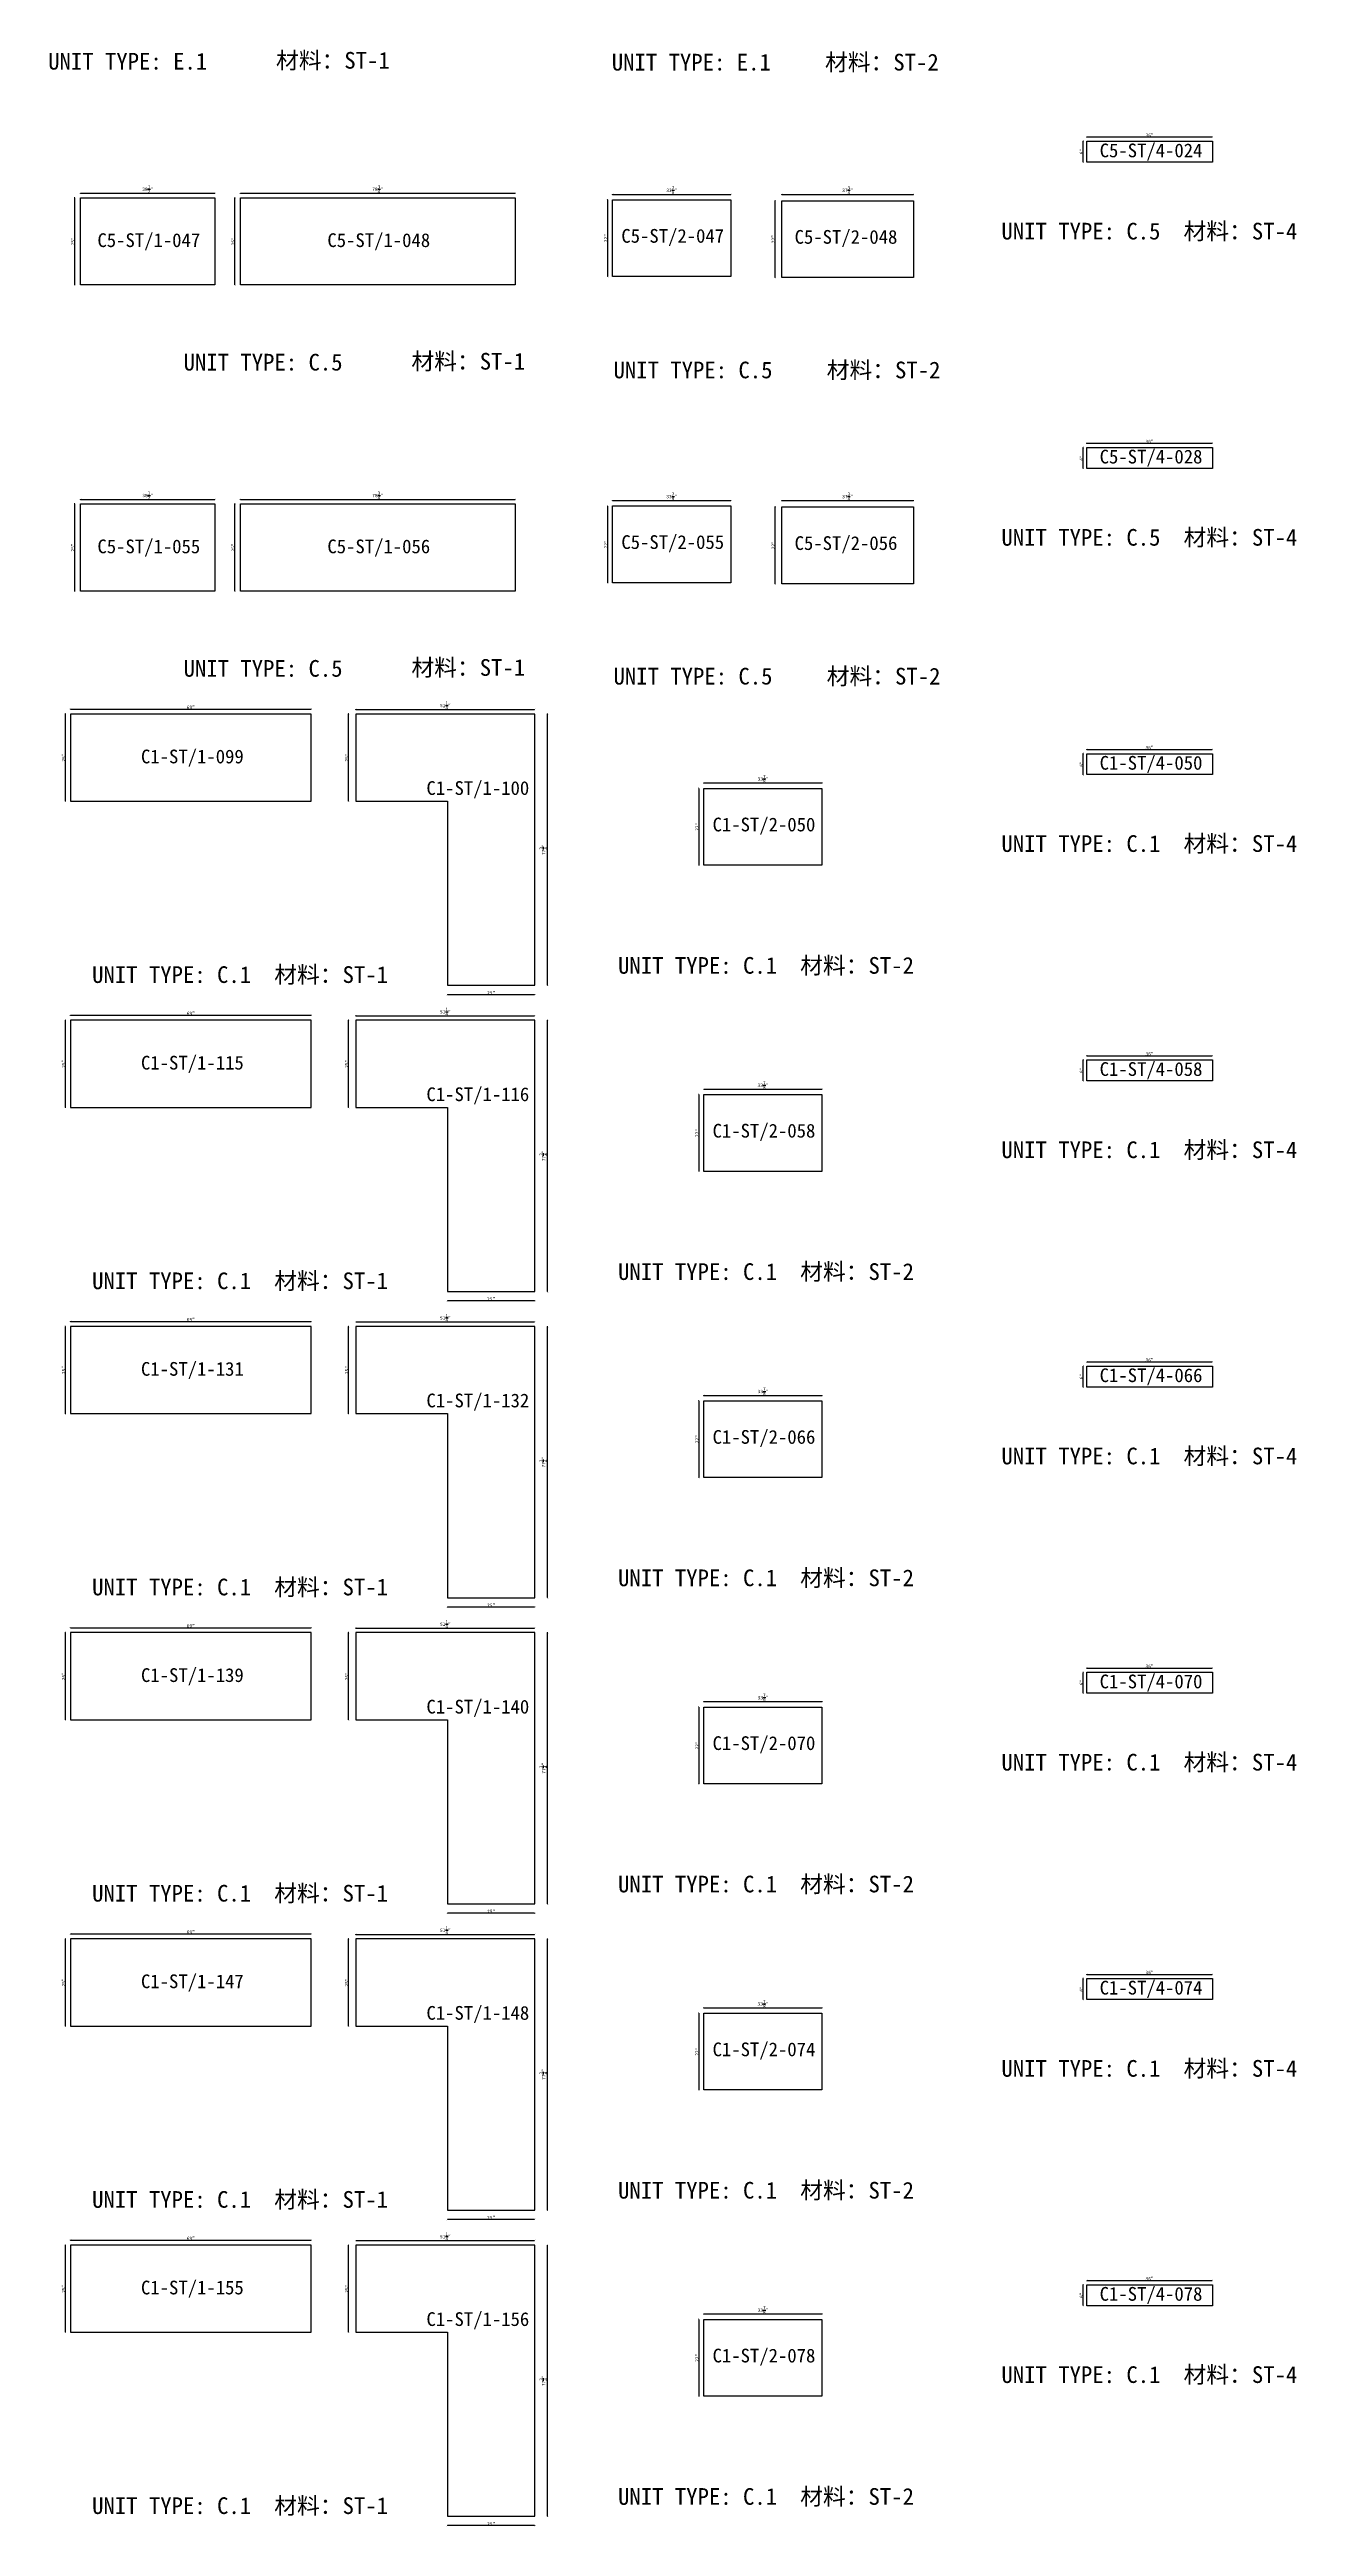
# Model space of a CAD drawing. Header units: millimetres. Extents: x -46962 to 137822, y -48342 to 2116.
# Drawn here: x 114603 to 123684, y -48342 to -30307 of the extents above; entities that cross this region are included whole.
import ezdxf
from ezdxf.enums import TextEntityAlignment as Align

# ---------------------------------------------------------------- set-up
doc = ezdxf.new("R2010")
doc.units = ezdxf.units.MM
doc.layers.add('COUNTERTOP_NUMBER', color=3, linetype='Continuous')
doc.layers.add('COUNTERTOPS', color=7, linetype='Continuous')
doc.styles.add('样式 1', font='')
doc.styles.get('样式 1').set_extended_font_data('NSimSun')
doc.dimstyles.new('副本 ISO-25', dxfattribs={"dimtxt": 25, "dimasz": 10, "dimexe": 1.5, "dimexo": 0.5, "dimtad": 1, "dimlfac": 0.03937, "dimlunit": 5, "dimtxsty": '样式 1', "dimblk": 'ARCHTICK', "dimcen": 2.5, "dimclrd": 256, "dimclrt": 1, "dimazin": 3, "dimtfac": 1, "dimtmove": 0, "dimatfit": 3, "dimfxlon": 1})

msp = doc.modelspace()

# ---------------------------------------------------------------- texts
at = {"style": '样式 1'}
for s, p in [('UNIT TYPE: E.1', (114593.478, -30453.173)), ('材料：ST-1', (116252.764, -30446.518)), ('UNIT TYPE: E.1', (118697.888, -30459.951)), ('材料：ST-2', (120250.613, -30459.951)), ('材料：ST-4', (122861.685, -31690.201)), ('UNIT TYPE: C.5', (121535.404, -31690.201)), ('UNIT TYPE: C.5', (115579.454, -32644.333)), ('材料：ST-1', (117238.741, -32637.677)), ('UNIT TYPE: C.5', (118710.229, -32701.006)), ('材料：ST-2', (120262.953, -32701.006)), ('UNIT TYPE: C.5', (121535.404, -33919.768)), ('材料：ST-4', (122861.685, -33919.768)), ('UNIT TYPE: C.5', (115579.454, -34873.9)), ('材料：ST-1', (117238.741, -34867.245)), ('UNIT TYPE: C.5', (118710.229, -34930.573)), ('材料：ST-2', (120262.953, -34930.573)), ('UNIT TYPE: C.1', (121535.404, -36149.335)), ('材料：ST-4', (122861.685, -36149.335)), ('材料：ST-1', (116239.724, -37103.467)), ('UNIT TYPE: C.1', (118743.529, -37036.514)), ('材料：ST-2', (120069.81, -37036.514)), ('UNIT TYPE: C.1', (114913.443, -37103.467)), ('UNIT TYPE: C.1', (121535.404, -38378.903)), ('材料：ST-4', (122861.685, -38378.903)), ('材料：ST-2', (120069.81, -39266.081)), ('UNIT TYPE: C.1', (114913.443, -39333.034)), ('材料：ST-1', (116239.724, -39333.034)), ('UNIT TYPE: C.1', (118743.529, -39266.081)), ('UNIT TYPE: C.1', (121535.404, -40608.47)), ('材料：ST-4', (122861.685, -40608.47)), ('UNIT TYPE: C.1', (114913.443, -41562.601)), ('材料：ST-1', (116239.724, -41562.601)), ('UNIT TYPE: C.1', (118743.529, -41495.648)), ('材料：ST-2', (120069.81, -41495.648)), ('UNIT TYPE: C.1', (121535.404, -42838.037)), ('材料：ST-4', (122861.685, -42838.037)), ('UNIT TYPE: C.1', (118743.529, -43725.215)), ('材料：ST-2', (120069.81, -43725.215)), ('UNIT TYPE: C.1', (114913.443, -43792.169)), ('材料：ST-1', (116239.724, -43792.169)), ('UNIT TYPE: C.1', (121535.404, -45067.604)), ('材料：ST-4', (122861.685, -45067.604)), ('UNIT TYPE: C.1', (114913.443, -46021.736)), ('材料：ST-1', (116239.724, -46021.736)), ('UNIT TYPE: C.1', (118743.529, -45954.783)), ('材料：ST-2', (120069.81, -45954.783)), ('UNIT TYPE: C.1', (121535.404, -47297.171)), ('材料：ST-4', (122861.685, -47297.171)), ('UNIT TYPE: C.1', (114913.443, -48251.303)), ('材料：ST-1', (116239.724, -48251.303)), ('UNIT TYPE: C.1', (118743.529, -48184.35)), ('材料：ST-2', (120069.81, -48184.35))]:
    msp.add_text(s, height=121.5865, dxfattribs=at).set_placement(p)
at = {"layer": 'COUNTERTOP_NUMBER', "color": 3, "style": '样式 1'}
for s, p in [('C5-ST/4-024', (122624.958, -31041.613)), ('C5-ST/1-047', (115326.483, -31695.364)), ('C5-ST/1-048', (117001.137, -31695.364)), ('C5-ST/2-047', (119141.702, -31663.953)), ('C5-ST/2-048', (120403.49, -31671.383)), ('C5-ST/4-028', (122624.958, -33271.18)), ('C5-ST/1-055', (115326.483, -33924.931)), ('C5-ST/1-056', (117001.137, -33924.931)), ('C5-ST/2-055', (119141.702, -33893.521)), ('C5-ST/2-056', (120403.49, -33900.951)), ('C1-ST/1-099', (115643.635, -35454.537)), ('C1-ST/4-050', (122624.958, -35500.748)), ('C1-ST/1-100', (117722.53, -35684.387)), ('C1-ST/2-050', (119806.164, -35949.879)), ('C1-ST/1-115', (115643.635, -37684.105)), ('C1-ST/4-058', (122624.958, -37730.315)), ('C1-ST/1-116', (117722.53, -37913.955)), ('C1-ST/2-058', (119806.164, -38179.447)), ('C1-ST/1-131', (115643.635, -39913.672)), ('C1-ST/4-066', (122624.958, -39959.882)), ('C1-ST/1-132', (117722.53, -40143.522)), ('C1-ST/2-066', (119806.164, -40409.014)), ('C1-ST/1-139', (115643.635, -42143.239)), ('C1-ST/4-070', (122624.958, -42189.449)), ('C1-ST/1-140', (117722.53, -42373.089)), ('C1-ST/2-070', (119806.164, -42638.581)), ('C1-ST/1-147', (115643.635, -44372.806)), ('C1-ST/4-074', (122624.958, -44419.016)), ('C1-ST/1-148', (117722.53, -44602.656)), ('C1-ST/2-074', (119806.164, -44868.148)), ('C1-ST/1-155', (115643.635, -46602.374)), ('C1-ST/4-078', (122624.958, -46648.584)), ('C1-ST/1-156', (117722.53, -46832.224)), ('C1-ST/2-078', (119806.164, -47097.715))]:
    msp.add_text(s, height=100, dxfattribs=at).set_placement(p, align=Align.MIDDLE_CENTER)

# ---------------------------------------------------------------- blocks, each defined once
blk = doc.blocks.new('_ArchTick')
at = {"color": 0, "linetype": 'ByBlock', "const_width": 0.15}
blk.add_lwpolyline([(-0.5, -0.5), (0.5, 0.5)], dxfattribs=at)
blk = doc.blocks.new('*D1939')
at = {"color": 0, "lineweight": -2, "transparency": 16777216}
for p, q in [((114720, -35145), (114717, -35145)), ((114720, -35780), (114717, -35780))]:
    blk.add_line(p, q, dxfattribs=at)
at = {"lineweight": -2, "transparency": 16777216}
blk.add_line((114719, -35780), (114719, -35145), dxfattribs=at)
at = {"layer": 'Defpoints', "color": 0, "transparency": 16777216}
for p in [(114719, -35145), (114756, -35145), (114756, -35780)]:
    blk.add_point(p, dxfattribs=at)
at = {"lineweight": -2, "transparency": 16777216, "xscale": 10, "yscale": 10, "zscale": 10}
for p, rotation in [((114719, -35145), 90), ((114719, -35780), 270)]:
    blk.add_blockref('_ArchTick', p, dxfattribs=dict(at, rotation=rotation))
at = {"color": 1, "transparency": 16777216, "insert": (114706, -35463), "char_height": 25, "attachment_point": 5, "rotation": 90, "style": '样式 1'}
blk.add_mtext('\\A1;25"', dxfattribs=at)
blk = doc.blocks.new('*D1940')
at = {"color": 0, "lineweight": -2, "transparency": 16777216}
for p, q in [((114756, -35110), (114756, -35108)), ((116508, -35110), (116508, -35108))]:
    blk.add_line(p, q, dxfattribs=at)
at = {"lineweight": -2, "transparency": 16777216}
blk.add_line((114756, -35109), (116508, -35109), dxfattribs=at)
at = {"layer": 'Defpoints', "color": 0, "transparency": 16777216}
for p in [(114756, -35145), (116508, -35109), (116508, -35145)]:
    blk.add_point(p, dxfattribs=at)
at = {"lineweight": -2, "transparency": 16777216, "xscale": 10, "yscale": 10, "zscale": 10, "rotation": 180}
blk.add_blockref('_ArchTick', (114756, -35109), dxfattribs=at)
at = {"lineweight": -2, "transparency": 16777216, "xscale": 10, "yscale": 10, "zscale": 10}
blk.add_blockref('_ArchTick', (116508, -35109), dxfattribs=at)
at = {"color": 1, "transparency": 16777216, "insert": (115632, -35096), "char_height": 25, "attachment_point": 5, "style": '样式 1'}
blk.add_mtext('\\A1;69"', dxfattribs=at)
blk = doc.blocks.new('*D1941')
at = {"color": 0, "lineweight": -2, "transparency": 16777216}
for p, q in [((116835, -35113), (116835, -35111)), ((118136, -35113), (118136, -35111))]:
    blk.add_line(p, q, dxfattribs=at)
at = {"lineweight": -2, "transparency": 16777216}
blk.add_line((116835, -35112), (118136, -35112), dxfattribs=at)
at = {"layer": 'Defpoints', "color": 0, "transparency": 16777216}
for p in [(116835, -35145), (118136, -35112), (118136, -35145)]:
    blk.add_point(p, dxfattribs=at)
at = {"lineweight": -2, "transparency": 16777216, "xscale": 10, "yscale": 10, "zscale": 10, "rotation": 180}
blk.add_blockref('_ArchTick', (116835, -35112), dxfattribs=at)
at = {"lineweight": -2, "transparency": 16777216, "xscale": 10, "yscale": 10, "zscale": 10}
blk.add_blockref('_ArchTick', (118136, -35112), dxfattribs=at)
at = {"color": 1, "transparency": 16777216, "insert": (117486, -35083), "char_height": 25, "attachment_point": 5, "style": '样式 1'}
blk.add_mtext('\\A1;51{\\H1x;\\S1/4;}"', dxfattribs=at)
blk = doc.blocks.new('*D1942')
at = {"color": 0, "lineweight": -2, "transparency": 16777216}
for p, q in [((116782, -35145), (116780, -35145)), ((116782, -35780), (116780, -35780))]:
    blk.add_line(p, q, dxfattribs=at)
at = {"lineweight": -2, "transparency": 16777216}
blk.add_line((116781, -35780), (116781, -35145), dxfattribs=at)
at = {"layer": 'Defpoints', "color": 0, "transparency": 16777216}
for p in [(116781, -35145), (116835, -35145), (116835, -35780)]:
    blk.add_point(p, dxfattribs=at)
at = {"lineweight": -2, "transparency": 16777216, "xscale": 10, "yscale": 10, "zscale": 10}
for p, rotation in [((116781, -35145), 90), ((116781, -35780), 270)]:
    blk.add_blockref('_ArchTick', p, dxfattribs=dict(at, rotation=rotation))
at = {"color": 1, "transparency": 16777216, "insert": (116768, -35463), "char_height": 25, "attachment_point": 5, "rotation": 90, "style": '样式 1'}
blk.add_mtext('\\A1;25"', dxfattribs=at)
blk = doc.blocks.new('*D1943')
at = {"color": 0, "lineweight": -2, "transparency": 16777216}
for p, q in [((117501, -37188), (117501, -37190)), ((118136, -37188), (118136, -37190))]:
    blk.add_line(p, q, dxfattribs=at)
at = {"lineweight": -2, "transparency": 16777216}
blk.add_line((118136, -37189), (117501, -37189), dxfattribs=at)
at = {"layer": 'Defpoints', "color": 0, "transparency": 16777216}
for p in [(117501, -37120), (118136, -37120), (117501, -37189)]:
    blk.add_point(p, dxfattribs=at)
at = {"lineweight": -2, "transparency": 16777216, "xscale": 10, "yscale": 10, "zscale": 10, "rotation": 180}
blk.add_blockref('_ArchTick', (117501, -37189), dxfattribs=at)
at = {"lineweight": -2, "transparency": 16777216, "xscale": 10, "yscale": 10, "zscale": 10}
blk.add_blockref('_ArchTick', (118136, -37189), dxfattribs=at)
at = {"color": 1, "transparency": 16777216, "insert": (117819, -37176), "char_height": 25, "attachment_point": 5, "style": '样式 1'}
blk.add_mtext('\\A1;25"', dxfattribs=at)
blk = doc.blocks.new('*D1944')
at = {"color": 0, "lineweight": -2, "transparency": 16777216}
for p, q in [((118229, -35145), (118231, -35145)), ((118229, -37120), (118231, -37120))]:
    blk.add_line(p, q, dxfattribs=at)
at = {"lineweight": -2, "transparency": 16777216}
blk.add_line((118230, -37120), (118230, -35145), dxfattribs=at)
at = {"layer": 'Defpoints', "color": 0, "transparency": 16777216}
for p in [(118136, -35145), (118230, -35145), (118136, -37120)]:
    blk.add_point(p, dxfattribs=at)
at = {"lineweight": -2, "transparency": 16777216, "xscale": 10, "yscale": 10, "zscale": 10}
for p, rotation in [((118230, -35145), 90), ((118230, -37120), 270)]:
    blk.add_blockref('_ArchTick', p, dxfattribs=dict(at, rotation=rotation))
at = {"color": 1, "transparency": 16777216, "insert": (118201, -36133), "char_height": 25, "attachment_point": 5, "rotation": 90, "style": '样式 1'}
blk.add_mtext('\\A1;77{\\H1x;\\S3/4;}"', dxfattribs=at)
blk = doc.blocks.new('*D1945')
at = {"color": 0, "lineweight": -2, "transparency": 16777216}
for p, q in [((119368, -35648), (119368, -35646)), ((120229, -35648), (120229, -35646))]:
    blk.add_line(p, q, dxfattribs=at)
at = {"lineweight": -2, "transparency": 16777216}
blk.add_line((119368, -35647), (120229, -35647), dxfattribs=at)
at = {"layer": 'Defpoints', "color": 0, "transparency": 16777216}
for p in [(119368, -35687), (120229, -35647), (120229, -35687)]:
    blk.add_point(p, dxfattribs=at)
at = {"lineweight": -2, "transparency": 16777216, "xscale": 10, "yscale": 10, "zscale": 10, "rotation": 180}
blk.add_blockref('_ArchTick', (119368, -35647), dxfattribs=at)
at = {"lineweight": -2, "transparency": 16777216, "xscale": 10, "yscale": 10, "zscale": 10}
blk.add_blockref('_ArchTick', (120229, -35647), dxfattribs=at)
at = {"color": 1, "transparency": 16777216, "insert": (119799, -35618), "char_height": 25, "attachment_point": 5, "style": '样式 1'}
blk.add_mtext('\\A1;33{\\H1x;\\S7/8;}"', dxfattribs=at)
blk = doc.blocks.new('*D1946')
at = {"color": 0, "lineweight": -2, "transparency": 16777216}
for p, q in [((119333, -35687), (119330, -35687)), ((119333, -36246), (119330, -36246))]:
    blk.add_line(p, q, dxfattribs=at)
at = {"lineweight": -2, "transparency": 16777216}
blk.add_line((119332, -35687), (119332, -36246), dxfattribs=at)
at = {"layer": 'Defpoints', "color": 0, "transparency": 16777216}
for p in [(119368, -35687), (119332, -36246), (119368, -36246)]:
    blk.add_point(p, dxfattribs=at)
at = {"lineweight": -2, "transparency": 16777216, "xscale": 10, "yscale": 10, "zscale": 10}
for p, rotation in [((119332, -35687), 90), ((119332, -36246), 270)]:
    blk.add_blockref('_ArchTick', p, dxfattribs=dict(at, rotation=rotation))
at = {"color": 1, "transparency": 16777216, "insert": (119319, -35966), "char_height": 25, "attachment_point": 5, "rotation": 90, "style": '样式 1'}
blk.add_mtext('\\A1;22"', dxfattribs=at)
blk = doc.blocks.new('*D1947')
at = {"color": 0, "lineweight": -2, "transparency": 16777216}
for p, q in [((122157, -35404), (122157, -35402)), ((123071, -35404), (123071, -35402))]:
    blk.add_line(p, q, dxfattribs=at)
at = {"lineweight": -2, "transparency": 16777216}
blk.add_line((122157, -35403), (123071, -35403), dxfattribs=at)
at = {"layer": 'Defpoints', "color": 0, "transparency": 16777216}
for p in [(122157, -35434), (123071, -35403), (123071, -35434)]:
    blk.add_point(p, dxfattribs=at)
at = {"lineweight": -2, "transparency": 16777216, "xscale": 10, "yscale": 10, "zscale": 10, "rotation": 180}
blk.add_blockref('_ArchTick', (122157, -35403), dxfattribs=at)
at = {"lineweight": -2, "transparency": 16777216, "xscale": 10, "yscale": 10, "zscale": 10}
blk.add_blockref('_ArchTick', (123071, -35403), dxfattribs=at)
at = {"color": 1, "transparency": 16777216, "insert": (122614, -35390), "char_height": 25, "attachment_point": 5, "style": '样式 1'}
blk.add_mtext('\\A1;36"', dxfattribs=at)
blk = doc.blocks.new('*D1948')
at = {"color": 0, "lineweight": -2, "transparency": 16777216}
for p, q in [((122132, -35434), (122130, -35434)), ((122132, -35587), (122130, -35587))]:
    blk.add_line(p, q, dxfattribs=at)
at = {"lineweight": -2, "transparency": 16777216}
blk.add_line((122131, -35587), (122131, -35434), dxfattribs=at)
at = {"layer": 'Defpoints', "color": 0, "transparency": 16777216}
for p in [(122131, -35434), (122157, -35434), (122157, -35587)]:
    blk.add_point(p, dxfattribs=at)
at = {"lineweight": -2, "transparency": 16777216, "xscale": 10, "yscale": 10, "zscale": 10}
for p, rotation in [((122131, -35434), 90), ((122131, -35587), 270)]:
    blk.add_blockref('_ArchTick', p, dxfattribs=dict(at, rotation=rotation))
at = {"color": 1, "transparency": 16777216, "insert": (122118, -35510), "char_height": 25, "attachment_point": 5, "rotation": 90, "style": '样式 1'}
blk.add_mtext('\\A1;6"', dxfattribs=at)
blk = doc.blocks.new('*D2062')
at = {"color": 0, "lineweight": -2, "transparency": 16777216}
for p, q in [((114720, -37375), (114717, -37375)), ((114720, -38010), (114717, -38010))]:
    blk.add_line(p, q, dxfattribs=at)
at = {"lineweight": -2, "transparency": 16777216}
blk.add_line((114719, -38010), (114719, -37375), dxfattribs=at)
at = {"layer": 'Defpoints', "color": 0, "transparency": 16777216}
for p in [(114719, -37375), (114756, -37375), (114756, -38010)]:
    blk.add_point(p, dxfattribs=at)
at = {"lineweight": -2, "transparency": 16777216, "xscale": 10, "yscale": 10, "zscale": 10}
for p, rotation in [((114719, -37375), 90), ((114719, -38010), 270)]:
    blk.add_blockref('_ArchTick', p, dxfattribs=dict(at, rotation=rotation))
at = {"color": 1, "transparency": 16777216, "insert": (114706, -37692), "char_height": 25, "attachment_point": 5, "rotation": 90, "style": '样式 1'}
blk.add_mtext('\\A1;25"', dxfattribs=at)
blk = doc.blocks.new('*D2063')
at = {"color": 0, "lineweight": -2, "transparency": 16777216}
for p, q in [((114756, -37340), (114756, -37337)), ((116508, -37340), (116508, -37337))]:
    blk.add_line(p, q, dxfattribs=at)
at = {"lineweight": -2, "transparency": 16777216}
blk.add_line((114756, -37339), (116508, -37339), dxfattribs=at)
at = {"layer": 'Defpoints', "color": 0, "transparency": 16777216}
for p in [(114756, -37375), (116508, -37339), (116508, -37375)]:
    blk.add_point(p, dxfattribs=at)
at = {"lineweight": -2, "transparency": 16777216, "xscale": 10, "yscale": 10, "zscale": 10, "rotation": 180}
blk.add_blockref('_ArchTick', (114756, -37339), dxfattribs=at)
at = {"lineweight": -2, "transparency": 16777216, "xscale": 10, "yscale": 10, "zscale": 10}
blk.add_blockref('_ArchTick', (116508, -37339), dxfattribs=at)
at = {"color": 1, "transparency": 16777216, "insert": (115632, -37325), "char_height": 25, "attachment_point": 5, "style": '样式 1'}
blk.add_mtext('\\A1;69"', dxfattribs=at)
blk = doc.blocks.new('*D2064')
at = {"color": 0, "lineweight": -2, "transparency": 16777216}
for p, q in [((116835, -37343), (116835, -37340)), ((118136, -37343), (118136, -37340))]:
    blk.add_line(p, q, dxfattribs=at)
at = {"lineweight": -2, "transparency": 16777216}
blk.add_line((116835, -37342), (118136, -37342), dxfattribs=at)
at = {"layer": 'Defpoints', "color": 0, "transparency": 16777216}
for p in [(116835, -37375), (118136, -37342), (118136, -37375)]:
    blk.add_point(p, dxfattribs=at)
at = {"lineweight": -2, "transparency": 16777216, "xscale": 10, "yscale": 10, "zscale": 10, "rotation": 180}
blk.add_blockref('_ArchTick', (116835, -37342), dxfattribs=at)
at = {"lineweight": -2, "transparency": 16777216, "xscale": 10, "yscale": 10, "zscale": 10}
blk.add_blockref('_ArchTick', (118136, -37342), dxfattribs=at)
at = {"color": 1, "transparency": 16777216, "insert": (117486, -37313), "char_height": 25, "attachment_point": 5, "style": '样式 1'}
blk.add_mtext('\\A1;51{\\H1x;\\S1/4;}"', dxfattribs=at)
blk = doc.blocks.new('*D2065')
at = {"color": 0, "lineweight": -2, "transparency": 16777216}
for p, q in [((116782, -37375), (116780, -37375)), ((116782, -38010), (116780, -38010))]:
    blk.add_line(p, q, dxfattribs=at)
at = {"lineweight": -2, "transparency": 16777216}
blk.add_line((116781, -38010), (116781, -37375), dxfattribs=at)
at = {"layer": 'Defpoints', "color": 0, "transparency": 16777216}
for p in [(116781, -37375), (116835, -37375), (116835, -38010)]:
    blk.add_point(p, dxfattribs=at)
at = {"lineweight": -2, "transparency": 16777216, "xscale": 10, "yscale": 10, "zscale": 10}
for p, rotation in [((116781, -37375), 90), ((116781, -38010), 270)]:
    blk.add_blockref('_ArchTick', p, dxfattribs=dict(at, rotation=rotation))
at = {"color": 1, "transparency": 16777216, "insert": (116768, -37692), "char_height": 25, "attachment_point": 5, "rotation": 90, "style": '样式 1'}
blk.add_mtext('\\A1;25"', dxfattribs=at)
blk = doc.blocks.new('*D2066')
at = {"color": 0, "lineweight": -2, "transparency": 16777216}
for p, q in [((117501, -39417), (117501, -39420)), ((118136, -39417), (118136, -39420))]:
    blk.add_line(p, q, dxfattribs=at)
at = {"lineweight": -2, "transparency": 16777216}
blk.add_line((118136, -39418), (117501, -39418), dxfattribs=at)
at = {"layer": 'Defpoints', "color": 0, "transparency": 16777216}
for p in [(117501, -39350), (117501, -39418), (118136, -39350)]:
    blk.add_point(p, dxfattribs=at)
at = {"lineweight": -2, "transparency": 16777216, "xscale": 10, "yscale": 10, "zscale": 10, "rotation": 180}
blk.add_blockref('_ArchTick', (117501, -39418), dxfattribs=at)
at = {"lineweight": -2, "transparency": 16777216, "xscale": 10, "yscale": 10, "zscale": 10}
blk.add_blockref('_ArchTick', (118136, -39418), dxfattribs=at)
at = {"color": 1, "transparency": 16777216, "insert": (117819, -39405), "char_height": 25, "attachment_point": 5, "style": '样式 1'}
blk.add_mtext('\\A1;25"', dxfattribs=at)
blk = doc.blocks.new('*D2067')
at = {"color": 0, "lineweight": -2, "transparency": 16777216}
for p, q in [((118229, -37375), (118231, -37375)), ((118229, -39350), (118231, -39350))]:
    blk.add_line(p, q, dxfattribs=at)
at = {"lineweight": -2, "transparency": 16777216}
blk.add_line((118230, -39350), (118230, -37375), dxfattribs=at)
at = {"layer": 'Defpoints', "color": 0, "transparency": 16777216}
for p in [(118136, -37375), (118230, -37375), (118136, -39350)]:
    blk.add_point(p, dxfattribs=at)
at = {"lineweight": -2, "transparency": 16777216, "xscale": 10, "yscale": 10, "zscale": 10}
for p, rotation in [((118230, -37375), 90), ((118230, -39350), 270)]:
    blk.add_blockref('_ArchTick', p, dxfattribs=dict(at, rotation=rotation))
at = {"color": 1, "transparency": 16777216, "insert": (118201, -38362), "char_height": 25, "attachment_point": 5, "rotation": 90, "style": '样式 1'}
blk.add_mtext('\\A1;77{\\H1x;\\S3/4;}"', dxfattribs=at)
blk = doc.blocks.new('*D2068')
at = {"color": 0, "lineweight": -2, "transparency": 16777216}
for p, q in [((119368, -37878), (119368, -37876)), ((120229, -37878), (120229, -37876))]:
    blk.add_line(p, q, dxfattribs=at)
at = {"lineweight": -2, "transparency": 16777216}
blk.add_line((119368, -37877), (120229, -37877), dxfattribs=at)
at = {"layer": 'Defpoints', "color": 0, "transparency": 16777216}
for p in [(119368, -37916), (120229, -37877), (120229, -37916)]:
    blk.add_point(p, dxfattribs=at)
at = {"lineweight": -2, "transparency": 16777216, "xscale": 10, "yscale": 10, "zscale": 10, "rotation": 180}
blk.add_blockref('_ArchTick', (119368, -37877), dxfattribs=at)
at = {"lineweight": -2, "transparency": 16777216, "xscale": 10, "yscale": 10, "zscale": 10}
blk.add_blockref('_ArchTick', (120229, -37877), dxfattribs=at)
at = {"color": 1, "transparency": 16777216, "insert": (119799, -37848), "char_height": 25, "attachment_point": 5, "style": '样式 1'}
blk.add_mtext('\\A1;33{\\H1x;\\S7/8;}"', dxfattribs=at)
blk = doc.blocks.new('*D2069')
at = {"color": 0, "lineweight": -2, "transparency": 16777216}
for p, q in [((119333, -37916), (119330, -37916)), ((119333, -38475), (119330, -38475))]:
    blk.add_line(p, q, dxfattribs=at)
at = {"lineweight": -2, "transparency": 16777216}
blk.add_line((119332, -37916), (119332, -38475), dxfattribs=at)
at = {"layer": 'Defpoints', "color": 0, "transparency": 16777216}
for p in [(119368, -37916), (119332, -38475), (119368, -38475)]:
    blk.add_point(p, dxfattribs=at)
at = {"lineweight": -2, "transparency": 16777216, "xscale": 10, "yscale": 10, "zscale": 10}
for p, rotation in [((119332, -37916), 90), ((119332, -38475), 270)]:
    blk.add_blockref('_ArchTick', p, dxfattribs=dict(at, rotation=rotation))
at = {"color": 1, "transparency": 16777216, "insert": (119319, -38196), "char_height": 25, "attachment_point": 5, "rotation": 90, "style": '样式 1'}
blk.add_mtext('\\A1;22"', dxfattribs=at)
blk = doc.blocks.new('*D2070')
at = {"color": 0, "lineweight": -2, "transparency": 16777216}
for p, q in [((122157, -37634), (122157, -37631)), ((123071, -37634), (123071, -37631))]:
    blk.add_line(p, q, dxfattribs=at)
at = {"lineweight": -2, "transparency": 16777216}
blk.add_line((122157, -37633), (123071, -37633), dxfattribs=at)
at = {"layer": 'Defpoints', "color": 0, "transparency": 16777216}
for p in [(122157, -37664), (123071, -37633), (123071, -37664)]:
    blk.add_point(p, dxfattribs=at)
at = {"lineweight": -2, "transparency": 16777216, "xscale": 10, "yscale": 10, "zscale": 10, "rotation": 180}
blk.add_blockref('_ArchTick', (122157, -37633), dxfattribs=at)
at = {"lineweight": -2, "transparency": 16777216, "xscale": 10, "yscale": 10, "zscale": 10}
blk.add_blockref('_ArchTick', (123071, -37633), dxfattribs=at)
at = {"color": 1, "transparency": 16777216, "insert": (122614, -37620), "char_height": 25, "attachment_point": 5, "style": '样式 1'}
blk.add_mtext('\\A1;36"', dxfattribs=at)
blk = doc.blocks.new('*D2071')
at = {"color": 0, "lineweight": -2, "transparency": 16777216}
for p, q in [((122132, -37664), (122130, -37664)), ((122132, -37816), (122130, -37816))]:
    blk.add_line(p, q, dxfattribs=at)
at = {"lineweight": -2, "transparency": 16777216}
blk.add_line((122131, -37816), (122131, -37664), dxfattribs=at)
at = {"layer": 'Defpoints', "color": 0, "transparency": 16777216}
for p in [(122131, -37664), (122157, -37664), (122157, -37816)]:
    blk.add_point(p, dxfattribs=at)
at = {"lineweight": -2, "transparency": 16777216, "xscale": 10, "yscale": 10, "zscale": 10}
for p, rotation in [((122131, -37664), 90), ((122131, -37816), 270)]:
    blk.add_blockref('_ArchTick', p, dxfattribs=dict(at, rotation=rotation))
at = {"color": 1, "transparency": 16777216, "insert": (122118, -37740), "char_height": 25, "attachment_point": 5, "rotation": 90, "style": '样式 1'}
blk.add_mtext('\\A1;6"', dxfattribs=at)
blk = doc.blocks.new('*D1708')
at = {"color": 0, "lineweight": -2, "transparency": 16777216}
for p, q in [((114720, -39605), (114717, -39605)), ((114720, -40240), (114717, -40240))]:
    blk.add_line(p, q, dxfattribs=at)
at = {"lineweight": -2, "transparency": 16777216}
blk.add_line((114719, -40240), (114719, -39605), dxfattribs=at)
at = {"layer": 'Defpoints', "color": 0, "transparency": 16777216}
for p in [(114719, -39605), (114756, -39605), (114756, -40240)]:
    blk.add_point(p, dxfattribs=at)
at = {"lineweight": -2, "transparency": 16777216, "xscale": 10, "yscale": 10, "zscale": 10}
for p, rotation in [((114719, -39605), 90), ((114719, -40240), 270)]:
    blk.add_blockref('_ArchTick', p, dxfattribs=dict(at, rotation=rotation))
at = {"color": 1, "transparency": 16777216, "insert": (114706, -39922), "char_height": 25, "attachment_point": 5, "rotation": 90, "style": '样式 1'}
blk.add_mtext('\\A1;25"', dxfattribs=at)
blk = doc.blocks.new('*D1709')
at = {"color": 0, "lineweight": -2, "transparency": 16777216}
for p, q in [((114756, -39569), (114756, -39567)), ((116508, -39569), (116508, -39567))]:
    blk.add_line(p, q, dxfattribs=at)
at = {"lineweight": -2, "transparency": 16777216}
blk.add_line((114756, -39568), (116508, -39568), dxfattribs=at)
at = {"layer": 'Defpoints', "color": 0, "transparency": 16777216}
for p in [(114756, -39605), (116508, -39568), (116508, -39605)]:
    blk.add_point(p, dxfattribs=at)
at = {"lineweight": -2, "transparency": 16777216, "xscale": 10, "yscale": 10, "zscale": 10, "rotation": 180}
blk.add_blockref('_ArchTick', (114756, -39568), dxfattribs=at)
at = {"lineweight": -2, "transparency": 16777216, "xscale": 10, "yscale": 10, "zscale": 10}
blk.add_blockref('_ArchTick', (116508, -39568), dxfattribs=at)
at = {"color": 1, "transparency": 16777216, "insert": (115632, -39555), "char_height": 25, "attachment_point": 5, "style": '样式 1'}
blk.add_mtext('\\A1;69"', dxfattribs=at)
blk = doc.blocks.new('*D1710')
at = {"color": 0, "lineweight": -2, "transparency": 16777216}
for p, q in [((116835, -39572), (116835, -39570)), ((118136, -39572), (118136, -39570))]:
    blk.add_line(p, q, dxfattribs=at)
at = {"lineweight": -2, "transparency": 16777216}
blk.add_line((116835, -39571), (118136, -39571), dxfattribs=at)
at = {"layer": 'Defpoints', "color": 0, "transparency": 16777216}
for p in [(116835, -39605), (118136, -39571), (118136, -39605)]:
    blk.add_point(p, dxfattribs=at)
at = {"lineweight": -2, "transparency": 16777216, "xscale": 10, "yscale": 10, "zscale": 10, "rotation": 180}
blk.add_blockref('_ArchTick', (116835, -39571), dxfattribs=at)
at = {"lineweight": -2, "transparency": 16777216, "xscale": 10, "yscale": 10, "zscale": 10}
blk.add_blockref('_ArchTick', (118136, -39571), dxfattribs=at)
at = {"color": 1, "transparency": 16777216, "insert": (117486, -39542), "char_height": 25, "attachment_point": 5, "style": '样式 1'}
blk.add_mtext('\\A1;51{\\H1x;\\S1/4;}"', dxfattribs=at)
blk = doc.blocks.new('*D1711')
at = {"color": 0, "lineweight": -2, "transparency": 16777216}
for p, q in [((116782, -39605), (116780, -39605)), ((116782, -40240), (116780, -40240))]:
    blk.add_line(p, q, dxfattribs=at)
at = {"lineweight": -2, "transparency": 16777216}
blk.add_line((116781, -40240), (116781, -39605), dxfattribs=at)
at = {"layer": 'Defpoints', "color": 0, "transparency": 16777216}
for p in [(116781, -39605), (116835, -39605), (116835, -40240)]:
    blk.add_point(p, dxfattribs=at)
at = {"lineweight": -2, "transparency": 16777216, "xscale": 10, "yscale": 10, "zscale": 10}
for p, rotation in [((116781, -39605), 90), ((116781, -40240), 270)]:
    blk.add_blockref('_ArchTick', p, dxfattribs=dict(at, rotation=rotation))
at = {"color": 1, "transparency": 16777216, "insert": (116768, -39922), "char_height": 25, "attachment_point": 5, "rotation": 90, "style": '样式 1'}
blk.add_mtext('\\A1;25"', dxfattribs=at)
blk = doc.blocks.new('*D1712')
at = {"color": 0, "lineweight": -2, "transparency": 16777216}
for p, q in [((117501, -41647), (117501, -41649)), ((118136, -41647), (118136, -41649))]:
    blk.add_line(p, q, dxfattribs=at)
at = {"lineweight": -2, "transparency": 16777216}
blk.add_line((118136, -41648), (117501, -41648), dxfattribs=at)
at = {"layer": 'Defpoints', "color": 0, "transparency": 16777216}
for p in [(117501, -41579), (117501, -41648), (118136, -41579)]:
    blk.add_point(p, dxfattribs=at)
at = {"lineweight": -2, "transparency": 16777216, "xscale": 10, "yscale": 10, "zscale": 10, "rotation": 180}
blk.add_blockref('_ArchTick', (117501, -41648), dxfattribs=at)
at = {"lineweight": -2, "transparency": 16777216, "xscale": 10, "yscale": 10, "zscale": 10}
blk.add_blockref('_ArchTick', (118136, -41648), dxfattribs=at)
at = {"color": 1, "transparency": 16777216, "insert": (117819, -41635), "char_height": 25, "attachment_point": 5, "style": '样式 1'}
blk.add_mtext('\\A1;25"', dxfattribs=at)
blk = doc.blocks.new('*D1713')
at = {"color": 0, "lineweight": -2, "transparency": 16777216}
for p, q in [((118229, -39605), (118231, -39605)), ((118229, -41579), (118231, -41579))]:
    blk.add_line(p, q, dxfattribs=at)
at = {"lineweight": -2, "transparency": 16777216}
blk.add_line((118230, -41579), (118230, -39605), dxfattribs=at)
at = {"layer": 'Defpoints', "color": 0, "transparency": 16777216}
for p in [(118136, -39605), (118230, -39605), (118136, -41579)]:
    blk.add_point(p, dxfattribs=at)
at = {"lineweight": -2, "transparency": 16777216, "xscale": 10, "yscale": 10, "zscale": 10}
for p, rotation in [((118230, -39605), 90), ((118230, -41579), 270)]:
    blk.add_blockref('_ArchTick', p, dxfattribs=dict(at, rotation=rotation))
at = {"color": 1, "transparency": 16777216, "insert": (118201, -40592), "char_height": 25, "attachment_point": 5, "rotation": 90, "style": '样式 1'}
blk.add_mtext('\\A1;77{\\H1x;\\S3/4;}"', dxfattribs=at)
blk = doc.blocks.new('*D1714')
at = {"color": 0, "lineweight": -2, "transparency": 16777216}
for p, q in [((119368, -40108), (119368, -40105)), ((120229, -40108), (120229, -40105))]:
    blk.add_line(p, q, dxfattribs=at)
at = {"lineweight": -2, "transparency": 16777216}
blk.add_line((119368, -40107), (120229, -40107), dxfattribs=at)
at = {"layer": 'Defpoints', "color": 0, "transparency": 16777216}
for p in [(119368, -40146), (120229, -40107), (120229, -40146)]:
    blk.add_point(p, dxfattribs=at)
at = {"lineweight": -2, "transparency": 16777216, "xscale": 10, "yscale": 10, "zscale": 10, "rotation": 180}
blk.add_blockref('_ArchTick', (119368, -40107), dxfattribs=at)
at = {"lineweight": -2, "transparency": 16777216, "xscale": 10, "yscale": 10, "zscale": 10}
blk.add_blockref('_ArchTick', (120229, -40107), dxfattribs=at)
at = {"color": 1, "transparency": 16777216, "insert": (119799, -40078), "char_height": 25, "attachment_point": 5, "style": '样式 1'}
blk.add_mtext('\\A1;33{\\H1x;\\S7/8;}"', dxfattribs=at)
blk = doc.blocks.new('*D1715')
at = {"color": 0, "lineweight": -2, "transparency": 16777216}
for p, q in [((119333, -40146), (119330, -40146)), ((119333, -40705), (119330, -40705))]:
    blk.add_line(p, q, dxfattribs=at)
at = {"lineweight": -2, "transparency": 16777216}
blk.add_line((119332, -40146), (119332, -40705), dxfattribs=at)
at = {"layer": 'Defpoints', "color": 0, "transparency": 16777216}
for p in [(119368, -40146), (119332, -40705), (119368, -40705)]:
    blk.add_point(p, dxfattribs=at)
at = {"lineweight": -2, "transparency": 16777216, "xscale": 10, "yscale": 10, "zscale": 10}
for p, rotation in [((119332, -40146), 90), ((119332, -40705), 270)]:
    blk.add_blockref('_ArchTick', p, dxfattribs=dict(at, rotation=rotation))
at = {"color": 1, "transparency": 16777216, "insert": (119319, -40425), "char_height": 25, "attachment_point": 5, "rotation": 90, "style": '样式 1'}
blk.add_mtext('\\A1;22"', dxfattribs=at)
blk = doc.blocks.new('*D1716')
at = {"color": 0, "lineweight": -2, "transparency": 16777216}
for p, q in [((122157, -39863), (122157, -39861)), ((123071, -39863), (123071, -39861))]:
    blk.add_line(p, q, dxfattribs=at)
at = {"lineweight": -2, "transparency": 16777216}
blk.add_line((122157, -39862), (123071, -39862), dxfattribs=at)
at = {"layer": 'Defpoints', "color": 0, "transparency": 16777216}
for p in [(122157, -39893), (123071, -39862), (123071, -39893)]:
    blk.add_point(p, dxfattribs=at)
at = {"lineweight": -2, "transparency": 16777216, "xscale": 10, "yscale": 10, "zscale": 10, "rotation": 180}
blk.add_blockref('_ArchTick', (122157, -39862), dxfattribs=at)
at = {"lineweight": -2, "transparency": 16777216, "xscale": 10, "yscale": 10, "zscale": 10}
blk.add_blockref('_ArchTick', (123071, -39862), dxfattribs=at)
at = {"color": 1, "transparency": 16777216, "insert": (122614, -39849), "char_height": 25, "attachment_point": 5, "style": '样式 1'}
blk.add_mtext('\\A1;36"', dxfattribs=at)
blk = doc.blocks.new('*D1717')
at = {"color": 0, "lineweight": -2, "transparency": 16777216}
for p, q in [((122132, -39893), (122130, -39893)), ((122132, -40046), (122130, -40046))]:
    blk.add_line(p, q, dxfattribs=at)
at = {"lineweight": -2, "transparency": 16777216}
blk.add_line((122131, -40046), (122131, -39893), dxfattribs=at)
at = {"layer": 'Defpoints', "color": 0, "transparency": 16777216}
for p in [(122131, -39893), (122157, -39893), (122157, -40046)]:
    blk.add_point(p, dxfattribs=at)
at = {"lineweight": -2, "transparency": 16777216, "xscale": 10, "yscale": 10, "zscale": 10}
for p, rotation in [((122131, -39893), 90), ((122131, -40046), 270)]:
    blk.add_blockref('_ArchTick', p, dxfattribs=dict(at, rotation=rotation))
at = {"color": 1, "transparency": 16777216, "insert": (122118, -39970), "char_height": 25, "attachment_point": 5, "rotation": 90, "style": '样式 1'}
blk.add_mtext('\\A1;6"', dxfattribs=at)
blk = doc.blocks.new('*D1884')
at = {"color": 0, "lineweight": -2, "transparency": 16777216}
for p, q in [((114720, -41834), (114717, -41834)), ((114720, -42469), (114717, -42469))]:
    blk.add_line(p, q, dxfattribs=at)
at = {"lineweight": -2, "transparency": 16777216}
blk.add_line((114719, -42469), (114719, -41834), dxfattribs=at)
at = {"layer": 'Defpoints', "color": 0, "transparency": 16777216}
for p in [(114719, -41834), (114756, -41834), (114756, -42469)]:
    blk.add_point(p, dxfattribs=at)
at = {"lineweight": -2, "transparency": 16777216, "xscale": 10, "yscale": 10, "zscale": 10}
for p, rotation in [((114719, -41834), 90), ((114719, -42469), 270)]:
    blk.add_blockref('_ArchTick', p, dxfattribs=dict(at, rotation=rotation))
at = {"color": 1, "transparency": 16777216, "insert": (114706, -42152), "char_height": 25, "attachment_point": 5, "rotation": 90, "style": '样式 1'}
blk.add_mtext('\\A1;25"', dxfattribs=at)
blk = doc.blocks.new('*D1885')
at = {"color": 0, "lineweight": -2, "transparency": 16777216}
for p, q in [((114756, -41799), (114756, -41796)), ((116508, -41799), (116508, -41796))]:
    blk.add_line(p, q, dxfattribs=at)
at = {"lineweight": -2, "transparency": 16777216}
blk.add_line((114756, -41798), (116508, -41798), dxfattribs=at)
at = {"layer": 'Defpoints', "color": 0, "transparency": 16777216}
for p in [(114756, -41834), (116508, -41798), (116508, -41834)]:
    blk.add_point(p, dxfattribs=at)
at = {"lineweight": -2, "transparency": 16777216, "xscale": 10, "yscale": 10, "zscale": 10, "rotation": 180}
blk.add_blockref('_ArchTick', (114756, -41798), dxfattribs=at)
at = {"lineweight": -2, "transparency": 16777216, "xscale": 10, "yscale": 10, "zscale": 10}
blk.add_blockref('_ArchTick', (116508, -41798), dxfattribs=at)
at = {"color": 1, "transparency": 16777216, "insert": (115632, -41785), "char_height": 25, "attachment_point": 5, "style": '样式 1'}
blk.add_mtext('\\A1;69"', dxfattribs=at)
blk = doc.blocks.new('*D1886')
at = {"color": 0, "lineweight": -2, "transparency": 16777216}
for p, q in [((116835, -41802), (116835, -41799)), ((118136, -41802), (118136, -41799))]:
    blk.add_line(p, q, dxfattribs=at)
at = {"lineweight": -2, "transparency": 16777216}
blk.add_line((116835, -41801), (118136, -41801), dxfattribs=at)
at = {"layer": 'Defpoints', "color": 0, "transparency": 16777216}
for p in [(116835, -41834), (118136, -41801), (118136, -41834)]:
    blk.add_point(p, dxfattribs=at)
at = {"lineweight": -2, "transparency": 16777216, "xscale": 10, "yscale": 10, "zscale": 10, "rotation": 180}
blk.add_blockref('_ArchTick', (116835, -41801), dxfattribs=at)
at = {"lineweight": -2, "transparency": 16777216, "xscale": 10, "yscale": 10, "zscale": 10}
blk.add_blockref('_ArchTick', (118136, -41801), dxfattribs=at)
at = {"color": 1, "transparency": 16777216, "insert": (117486, -41772), "char_height": 25, "attachment_point": 5, "style": '样式 1'}
blk.add_mtext('\\A1;51{\\H1x;\\S1/4;}"', dxfattribs=at)
blk = doc.blocks.new('*D1887')
at = {"color": 0, "lineweight": -2, "transparency": 16777216}
for p, q in [((116782, -41834), (116780, -41834)), ((116782, -42469), (116780, -42469))]:
    blk.add_line(p, q, dxfattribs=at)
at = {"lineweight": -2, "transparency": 16777216}
blk.add_line((116781, -42469), (116781, -41834), dxfattribs=at)
at = {"layer": 'Defpoints', "color": 0, "transparency": 16777216}
for p in [(116781, -41834), (116835, -41834), (116835, -42469)]:
    blk.add_point(p, dxfattribs=at)
at = {"lineweight": -2, "transparency": 16777216, "xscale": 10, "yscale": 10, "zscale": 10}
for p, rotation in [((116781, -41834), 90), ((116781, -42469), 270)]:
    blk.add_blockref('_ArchTick', p, dxfattribs=dict(at, rotation=rotation))
at = {"color": 1, "transparency": 16777216, "insert": (116768, -42152), "char_height": 25, "attachment_point": 5, "rotation": 90, "style": '样式 1'}
blk.add_mtext('\\A1;25"', dxfattribs=at)
blk = doc.blocks.new('*D1888')
at = {"color": 0, "lineweight": -2, "transparency": 16777216}
for p, q in [((117501, -43876), (117501, -43879)), ((118136, -43876), (118136, -43879))]:
    blk.add_line(p, q, dxfattribs=at)
at = {"lineweight": -2, "transparency": 16777216}
blk.add_line((118136, -43877), (117501, -43877), dxfattribs=at)
at = {"layer": 'Defpoints', "color": 0, "transparency": 16777216}
for p in [(117501, -43809), (118136, -43809), (117501, -43877)]:
    blk.add_point(p, dxfattribs=at)
at = {"lineweight": -2, "transparency": 16777216, "xscale": 10, "yscale": 10, "zscale": 10, "rotation": 180}
blk.add_blockref('_ArchTick', (117501, -43877), dxfattribs=at)
at = {"lineweight": -2, "transparency": 16777216, "xscale": 10, "yscale": 10, "zscale": 10}
blk.add_blockref('_ArchTick', (118136, -43877), dxfattribs=at)
at = {"color": 1, "transparency": 16777216, "insert": (117819, -43864), "char_height": 25, "attachment_point": 5, "style": '样式 1'}
blk.add_mtext('\\A1;25"', dxfattribs=at)
blk = doc.blocks.new('*D1889')
at = {"color": 0, "lineweight": -2, "transparency": 16777216}
for p, q in [((118229, -41834), (118231, -41834)), ((118229, -43809), (118231, -43809))]:
    blk.add_line(p, q, dxfattribs=at)
at = {"lineweight": -2, "transparency": 16777216}
blk.add_line((118230, -43809), (118230, -41834), dxfattribs=at)
at = {"layer": 'Defpoints', "color": 0, "transparency": 16777216}
for p in [(118136, -41834), (118230, -41834), (118136, -43809)]:
    blk.add_point(p, dxfattribs=at)
at = {"lineweight": -2, "transparency": 16777216, "xscale": 10, "yscale": 10, "zscale": 10}
for p, rotation in [((118230, -41834), 90), ((118230, -43809), 270)]:
    blk.add_blockref('_ArchTick', p, dxfattribs=dict(at, rotation=rotation))
at = {"color": 1, "transparency": 16777216, "insert": (118201, -42821), "char_height": 25, "attachment_point": 5, "rotation": 90, "style": '样式 1'}
blk.add_mtext('\\A1;77{\\H1x;\\S3/4;}"', dxfattribs=at)
blk = doc.blocks.new('*D1890')
at = {"color": 0, "lineweight": -2, "transparency": 16777216}
for p, q in [((119368, -42337), (119368, -42335)), ((120229, -42337), (120229, -42335))]:
    blk.add_line(p, q, dxfattribs=at)
at = {"lineweight": -2, "transparency": 16777216}
blk.add_line((119368, -42336), (120229, -42336), dxfattribs=at)
at = {"layer": 'Defpoints', "color": 0, "transparency": 16777216}
for p in [(119368, -42376), (120229, -42336), (120229, -42376)]:
    blk.add_point(p, dxfattribs=at)
at = {"lineweight": -2, "transparency": 16777216, "xscale": 10, "yscale": 10, "zscale": 10, "rotation": 180}
blk.add_blockref('_ArchTick', (119368, -42336), dxfattribs=at)
at = {"lineweight": -2, "transparency": 16777216, "xscale": 10, "yscale": 10, "zscale": 10}
blk.add_blockref('_ArchTick', (120229, -42336), dxfattribs=at)
at = {"color": 1, "transparency": 16777216, "insert": (119799, -42307), "char_height": 25, "attachment_point": 5, "style": '样式 1'}
blk.add_mtext('\\A1;33{\\H1x;\\S7/8;}"', dxfattribs=at)
blk = doc.blocks.new('*D1891')
at = {"color": 0, "lineweight": -2, "transparency": 16777216}
for p, q in [((119333, -42376), (119330, -42376)), ((119333, -42934), (119330, -42934))]:
    blk.add_line(p, q, dxfattribs=at)
at = {"lineweight": -2, "transparency": 16777216}
blk.add_line((119332, -42376), (119332, -42934), dxfattribs=at)
at = {"layer": 'Defpoints', "color": 0, "transparency": 16777216}
for p in [(119368, -42376), (119332, -42934), (119368, -42934)]:
    blk.add_point(p, dxfattribs=at)
at = {"lineweight": -2, "transparency": 16777216, "xscale": 10, "yscale": 10, "zscale": 10}
for p, rotation in [((119332, -42376), 90), ((119332, -42934), 270)]:
    blk.add_blockref('_ArchTick', p, dxfattribs=dict(at, rotation=rotation))
at = {"color": 1, "transparency": 16777216, "insert": (119319, -42655), "char_height": 25, "attachment_point": 5, "rotation": 90, "style": '样式 1'}
blk.add_mtext('\\A1;22"', dxfattribs=at)
blk = doc.blocks.new('*D1892')
at = {"color": 0, "lineweight": -2, "transparency": 16777216}
for p, q in [((122157, -42093), (122157, -42091)), ((123071, -42093), (123071, -42091))]:
    blk.add_line(p, q, dxfattribs=at)
at = {"lineweight": -2, "transparency": 16777216}
blk.add_line((122157, -42092), (123071, -42092), dxfattribs=at)
at = {"layer": 'Defpoints', "color": 0, "transparency": 16777216}
for p in [(122157, -42123), (123071, -42092), (123071, -42123)]:
    blk.add_point(p, dxfattribs=at)
at = {"lineweight": -2, "transparency": 16777216, "xscale": 10, "yscale": 10, "zscale": 10, "rotation": 180}
blk.add_blockref('_ArchTick', (122157, -42092), dxfattribs=at)
at = {"lineweight": -2, "transparency": 16777216, "xscale": 10, "yscale": 10, "zscale": 10}
blk.add_blockref('_ArchTick', (123071, -42092), dxfattribs=at)
at = {"color": 1, "transparency": 16777216, "insert": (122614, -42079), "char_height": 25, "attachment_point": 5, "style": '样式 1'}
blk.add_mtext('\\A1;36"', dxfattribs=at)
blk = doc.blocks.new('*D1893')
at = {"color": 0, "lineweight": -2, "transparency": 16777216}
for p, q in [((122132, -42123), (122130, -42123)), ((122132, -42275), (122130, -42275))]:
    blk.add_line(p, q, dxfattribs=at)
at = {"lineweight": -2, "transparency": 16777216}
blk.add_line((122131, -42275), (122131, -42123), dxfattribs=at)
at = {"layer": 'Defpoints', "color": 0, "transparency": 16777216}
for p in [(122131, -42123), (122157, -42123), (122157, -42275)]:
    blk.add_point(p, dxfattribs=at)
at = {"lineweight": -2, "transparency": 16777216, "xscale": 10, "yscale": 10, "zscale": 10}
for p, rotation in [((122131, -42123), 90), ((122131, -42275), 270)]:
    blk.add_blockref('_ArchTick', p, dxfattribs=dict(at, rotation=rotation))
at = {"color": 1, "transparency": 16777216, "insert": (122118, -42199), "char_height": 25, "attachment_point": 5, "rotation": 90, "style": '样式 1'}
blk.add_mtext('\\A1;6"', dxfattribs=at)
blk = doc.blocks.new('*D2082')
at = {"color": 0, "lineweight": -2, "transparency": 16777216}
for p, q in [((114720, -44064), (114717, -44064)), ((114720, -44699), (114717, -44699))]:
    blk.add_line(p, q, dxfattribs=at)
at = {"lineweight": -2, "transparency": 16777216}
blk.add_line((114719, -44699), (114719, -44064), dxfattribs=at)
at = {"layer": 'Defpoints', "color": 0, "transparency": 16777216}
for p in [(114719, -44064), (114756, -44064), (114756, -44699)]:
    blk.add_point(p, dxfattribs=at)
at = {"lineweight": -2, "transparency": 16777216, "xscale": 10, "yscale": 10, "zscale": 10}
for p, rotation in [((114719, -44064), 90), ((114719, -44699), 270)]:
    blk.add_blockref('_ArchTick', p, dxfattribs=dict(at, rotation=rotation))
at = {"color": 1, "transparency": 16777216, "insert": (114706, -44381), "char_height": 25, "attachment_point": 5, "rotation": 90, "style": '样式 1'}
blk.add_mtext('\\A1;25"', dxfattribs=at)
blk = doc.blocks.new('*D2083')
at = {"color": 0, "lineweight": -2, "transparency": 16777216}
for p, q in [((114756, -44028), (114756, -44026)), ((116508, -44028), (116508, -44026))]:
    blk.add_line(p, q, dxfattribs=at)
at = {"lineweight": -2, "transparency": 16777216}
blk.add_line((114756, -44027), (116508, -44027), dxfattribs=at)
at = {"layer": 'Defpoints', "color": 0, "transparency": 16777216}
for p in [(114756, -44064), (116508, -44027), (116508, -44064)]:
    blk.add_point(p, dxfattribs=at)
at = {"lineweight": -2, "transparency": 16777216, "xscale": 10, "yscale": 10, "zscale": 10, "rotation": 180}
blk.add_blockref('_ArchTick', (114756, -44027), dxfattribs=at)
at = {"lineweight": -2, "transparency": 16777216, "xscale": 10, "yscale": 10, "zscale": 10}
blk.add_blockref('_ArchTick', (116508, -44027), dxfattribs=at)
at = {"color": 1, "transparency": 16777216, "insert": (115632, -44014), "char_height": 25, "attachment_point": 5, "style": '样式 1'}
blk.add_mtext('\\A1;69"', dxfattribs=at)
blk = doc.blocks.new('*D2084')
at = {"color": 0, "lineweight": -2, "transparency": 16777216}
for p, q in [((116835, -44032), (116835, -44029)), ((118136, -44032), (118136, -44029))]:
    blk.add_line(p, q, dxfattribs=at)
at = {"lineweight": -2, "transparency": 16777216}
blk.add_line((116835, -44031), (118136, -44031), dxfattribs=at)
at = {"layer": 'Defpoints', "color": 0, "transparency": 16777216}
for p in [(116835, -44064), (118136, -44031), (118136, -44064)]:
    blk.add_point(p, dxfattribs=at)
at = {"lineweight": -2, "transparency": 16777216, "xscale": 10, "yscale": 10, "zscale": 10, "rotation": 180}
blk.add_blockref('_ArchTick', (116835, -44031), dxfattribs=at)
at = {"lineweight": -2, "transparency": 16777216, "xscale": 10, "yscale": 10, "zscale": 10}
blk.add_blockref('_ArchTick', (118136, -44031), dxfattribs=at)
at = {"color": 1, "transparency": 16777216, "insert": (117486, -44001), "char_height": 25, "attachment_point": 5, "style": '样式 1'}
blk.add_mtext('\\A1;51{\\H1x;\\S1/4;}"', dxfattribs=at)
blk = doc.blocks.new('*D2085')
at = {"color": 0, "lineweight": -2, "transparency": 16777216}
for p, q in [((116782, -44064), (116780, -44064)), ((116782, -44699), (116780, -44699))]:
    blk.add_line(p, q, dxfattribs=at)
at = {"lineweight": -2, "transparency": 16777216}
blk.add_line((116781, -44699), (116781, -44064), dxfattribs=at)
at = {"layer": 'Defpoints', "color": 0, "transparency": 16777216}
for p in [(116781, -44064), (116835, -44064), (116835, -44699)]:
    blk.add_point(p, dxfattribs=at)
at = {"lineweight": -2, "transparency": 16777216, "xscale": 10, "yscale": 10, "zscale": 10}
for p, rotation in [((116781, -44064), 90), ((116781, -44699), 270)]:
    blk.add_blockref('_ArchTick', p, dxfattribs=dict(at, rotation=rotation))
at = {"color": 1, "transparency": 16777216, "insert": (116768, -44381), "char_height": 25, "attachment_point": 5, "rotation": 90, "style": '样式 1'}
blk.add_mtext('\\A1;25"', dxfattribs=at)
blk = doc.blocks.new('*D2086')
at = {"color": 0, "lineweight": -2, "transparency": 16777216}
for p, q in [((117501, -46106), (117501, -46108)), ((118136, -46106), (118136, -46108))]:
    blk.add_line(p, q, dxfattribs=at)
at = {"lineweight": -2, "transparency": 16777216}
blk.add_line((118136, -46107), (117501, -46107), dxfattribs=at)
at = {"layer": 'Defpoints', "color": 0, "transparency": 16777216}
for p in [(117501, -46038), (117501, -46107), (118136, -46038)]:
    blk.add_point(p, dxfattribs=at)
at = {"lineweight": -2, "transparency": 16777216, "xscale": 10, "yscale": 10, "zscale": 10, "rotation": 180}
blk.add_blockref('_ArchTick', (117501, -46107), dxfattribs=at)
at = {"lineweight": -2, "transparency": 16777216, "xscale": 10, "yscale": 10, "zscale": 10}
blk.add_blockref('_ArchTick', (118136, -46107), dxfattribs=at)
at = {"color": 1, "transparency": 16777216, "insert": (117819, -46094), "char_height": 25, "attachment_point": 5, "style": '样式 1'}
blk.add_mtext('\\A1;25"', dxfattribs=at)
blk = doc.blocks.new('*D2087')
at = {"color": 0, "lineweight": -2, "transparency": 16777216}
for p, q in [((118229, -44064), (118231, -44064)), ((118229, -46038), (118231, -46038))]:
    blk.add_line(p, q, dxfattribs=at)
at = {"lineweight": -2, "transparency": 16777216}
blk.add_line((118230, -46038), (118230, -44064), dxfattribs=at)
at = {"layer": 'Defpoints', "color": 0, "transparency": 16777216}
for p in [(118136, -44064), (118230, -44064), (118136, -46038)]:
    blk.add_point(p, dxfattribs=at)
at = {"lineweight": -2, "transparency": 16777216, "xscale": 10, "yscale": 10, "zscale": 10}
for p, rotation in [((118230, -44064), 90), ((118230, -46038), 270)]:
    blk.add_blockref('_ArchTick', p, dxfattribs=dict(at, rotation=rotation))
at = {"color": 1, "transparency": 16777216, "insert": (118201, -45051), "char_height": 25, "attachment_point": 5, "rotation": 90, "style": '样式 1'}
blk.add_mtext('\\A1;77{\\H1x;\\S3/4;}"', dxfattribs=at)
blk = doc.blocks.new('*D2088')
at = {"color": 0, "lineweight": -2, "transparency": 16777216}
for p, q in [((119368, -44567), (119368, -44564)), ((120229, -44567), (120229, -44564))]:
    blk.add_line(p, q, dxfattribs=at)
at = {"lineweight": -2, "transparency": 16777216}
blk.add_line((119368, -44566), (120229, -44566), dxfattribs=at)
at = {"layer": 'Defpoints', "color": 0, "transparency": 16777216}
for p in [(119368, -44605), (120229, -44566), (120229, -44605)]:
    blk.add_point(p, dxfattribs=at)
at = {"lineweight": -2, "transparency": 16777216, "xscale": 10, "yscale": 10, "zscale": 10, "rotation": 180}
blk.add_blockref('_ArchTick', (119368, -44566), dxfattribs=at)
at = {"lineweight": -2, "transparency": 16777216, "xscale": 10, "yscale": 10, "zscale": 10}
blk.add_blockref('_ArchTick', (120229, -44566), dxfattribs=at)
at = {"color": 1, "transparency": 16777216, "insert": (119799, -44537), "char_height": 25, "attachment_point": 5, "style": '样式 1'}
blk.add_mtext('\\A1;33{\\H1x;\\S7/8;}"', dxfattribs=at)
blk = doc.blocks.new('*D2089')
at = {"color": 0, "lineweight": -2, "transparency": 16777216}
for p, q in [((119333, -44605), (119330, -44605)), ((119333, -45164), (119330, -45164))]:
    blk.add_line(p, q, dxfattribs=at)
at = {"lineweight": -2, "transparency": 16777216}
blk.add_line((119332, -44605), (119332, -45164), dxfattribs=at)
at = {"layer": 'Defpoints', "color": 0, "transparency": 16777216}
for p in [(119368, -44605), (119332, -45164), (119368, -45164)]:
    blk.add_point(p, dxfattribs=at)
at = {"lineweight": -2, "transparency": 16777216, "xscale": 10, "yscale": 10, "zscale": 10}
for p, rotation in [((119332, -44605), 90), ((119332, -45164), 270)]:
    blk.add_blockref('_ArchTick', p, dxfattribs=dict(at, rotation=rotation))
at = {"color": 1, "transparency": 16777216, "insert": (119319, -44885), "char_height": 25, "attachment_point": 5, "rotation": 90, "style": '样式 1'}
blk.add_mtext('\\A1;22"', dxfattribs=at)
blk = doc.blocks.new('*D2090')
at = {"color": 0, "lineweight": -2, "transparency": 16777216}
for p, q in [((122157, -44323), (122157, -44320)), ((123071, -44323), (123071, -44320))]:
    blk.add_line(p, q, dxfattribs=at)
at = {"lineweight": -2, "transparency": 16777216}
blk.add_line((122157, -44322), (123071, -44322), dxfattribs=at)
at = {"layer": 'Defpoints', "color": 0, "transparency": 16777216}
for p in [(122157, -44352), (123071, -44322), (123071, -44352)]:
    blk.add_point(p, dxfattribs=at)
at = {"lineweight": -2, "transparency": 16777216, "xscale": 10, "yscale": 10, "zscale": 10, "rotation": 180}
blk.add_blockref('_ArchTick', (122157, -44322), dxfattribs=at)
at = {"lineweight": -2, "transparency": 16777216, "xscale": 10, "yscale": 10, "zscale": 10}
blk.add_blockref('_ArchTick', (123071, -44322), dxfattribs=at)
at = {"color": 1, "transparency": 16777216, "insert": (122614, -44308), "char_height": 25, "attachment_point": 5, "style": '样式 1'}
blk.add_mtext('\\A1;36"', dxfattribs=at)
blk = doc.blocks.new('*D2091')
at = {"color": 0, "lineweight": -2, "transparency": 16777216}
for p, q in [((122132, -44352), (122130, -44352)), ((122132, -44505), (122130, -44505))]:
    blk.add_line(p, q, dxfattribs=at)
at = {"lineweight": -2, "transparency": 16777216}
blk.add_line((122131, -44505), (122131, -44352), dxfattribs=at)
at = {"layer": 'Defpoints', "color": 0, "transparency": 16777216}
for p in [(122131, -44352), (122157, -44352), (122157, -44505)]:
    blk.add_point(p, dxfattribs=at)
at = {"lineweight": -2, "transparency": 16777216, "xscale": 10, "yscale": 10, "zscale": 10}
for p, rotation in [((122131, -44352), 90), ((122131, -44505), 270)]:
    blk.add_blockref('_ArchTick', p, dxfattribs=dict(at, rotation=rotation))
at = {"color": 1, "transparency": 16777216, "insert": (122118, -44429), "char_height": 25, "attachment_point": 5, "rotation": 90, "style": '样式 1'}
blk.add_mtext('\\A1;6"', dxfattribs=at)
blk = doc.blocks.new('*D2092')
at = {"color": 0, "lineweight": -2, "transparency": 16777216}
for p, q in [((114720, -46293), (114717, -46293)), ((114720, -46928), (114717, -46928))]:
    blk.add_line(p, q, dxfattribs=at)
at = {"lineweight": -2, "transparency": 16777216}
blk.add_line((114719, -46928), (114719, -46293), dxfattribs=at)
at = {"layer": 'Defpoints', "color": 0, "transparency": 16777216}
for p in [(114719, -46293), (114756, -46293), (114756, -46928)]:
    blk.add_point(p, dxfattribs=at)
at = {"lineweight": -2, "transparency": 16777216, "xscale": 10, "yscale": 10, "zscale": 10}
for p, rotation in [((114719, -46293), 90), ((114719, -46928), 270)]:
    blk.add_blockref('_ArchTick', p, dxfattribs=dict(at, rotation=rotation))
at = {"color": 1, "transparency": 16777216, "insert": (114706, -46611), "char_height": 25, "attachment_point": 5, "rotation": 90, "style": '样式 1'}
blk.add_mtext('\\A1;25"', dxfattribs=at)
blk = doc.blocks.new('*D2093')
at = {"color": 0, "lineweight": -2, "transparency": 16777216}
for p, q in [((114756, -46258), (114756, -46255)), ((116508, -46258), (116508, -46255))]:
    blk.add_line(p, q, dxfattribs=at)
at = {"lineweight": -2, "transparency": 16777216}
blk.add_line((114756, -46257), (116508, -46257), dxfattribs=at)
at = {"layer": 'Defpoints', "color": 0, "transparency": 16777216}
for p in [(114756, -46293), (116508, -46257), (116508, -46293)]:
    blk.add_point(p, dxfattribs=at)
at = {"lineweight": -2, "transparency": 16777216, "xscale": 10, "yscale": 10, "zscale": 10, "rotation": 180}
blk.add_blockref('_ArchTick', (114756, -46257), dxfattribs=at)
at = {"lineweight": -2, "transparency": 16777216, "xscale": 10, "yscale": 10, "zscale": 10}
blk.add_blockref('_ArchTick', (116508, -46257), dxfattribs=at)
at = {"color": 1, "transparency": 16777216, "insert": (115632, -46244), "char_height": 25, "attachment_point": 5, "style": '样式 1'}
blk.add_mtext('\\A1;69"', dxfattribs=at)
blk = doc.blocks.new('*D2094')
at = {"color": 0, "lineweight": -2, "transparency": 16777216}
for p, q in [((116835, -46261), (116835, -46259)), ((118136, -46261), (118136, -46259))]:
    blk.add_line(p, q, dxfattribs=at)
at = {"lineweight": -2, "transparency": 16777216}
blk.add_line((116835, -46260), (118136, -46260), dxfattribs=at)
at = {"layer": 'Defpoints', "color": 0, "transparency": 16777216}
for p in [(116835, -46293), (118136, -46260), (118136, -46293)]:
    blk.add_point(p, dxfattribs=at)
at = {"lineweight": -2, "transparency": 16777216, "xscale": 10, "yscale": 10, "zscale": 10, "rotation": 180}
blk.add_blockref('_ArchTick', (116835, -46260), dxfattribs=at)
at = {"lineweight": -2, "transparency": 16777216, "xscale": 10, "yscale": 10, "zscale": 10}
blk.add_blockref('_ArchTick', (118136, -46260), dxfattribs=at)
at = {"color": 1, "transparency": 16777216, "insert": (117486, -46231), "char_height": 25, "attachment_point": 5, "style": '样式 1'}
blk.add_mtext('\\A1;51{\\H1x;\\S1/4;}"', dxfattribs=at)
blk = doc.blocks.new('*D2095')
at = {"color": 0, "lineweight": -2, "transparency": 16777216}
for p, q in [((116782, -46293), (116780, -46293)), ((116782, -46928), (116780, -46928))]:
    blk.add_line(p, q, dxfattribs=at)
at = {"lineweight": -2, "transparency": 16777216}
blk.add_line((116781, -46928), (116781, -46293), dxfattribs=at)
at = {"layer": 'Defpoints', "color": 0, "transparency": 16777216}
for p in [(116781, -46293), (116835, -46293), (116835, -46928)]:
    blk.add_point(p, dxfattribs=at)
at = {"lineweight": -2, "transparency": 16777216, "xscale": 10, "yscale": 10, "zscale": 10}
for p, rotation in [((116781, -46293), 90), ((116781, -46928), 270)]:
    blk.add_blockref('_ArchTick', p, dxfattribs=dict(at, rotation=rotation))
at = {"color": 1, "transparency": 16777216, "insert": (116768, -46611), "char_height": 25, "attachment_point": 5, "rotation": 90, "style": '样式 1'}
blk.add_mtext('\\A1;25"', dxfattribs=at)
blk = doc.blocks.new('*D2096')
at = {"color": 0, "lineweight": -2, "transparency": 16777216}
for p, q in [((117501, -48335), (117501, -48338)), ((118136, -48335), (118136, -48338))]:
    blk.add_line(p, q, dxfattribs=at)
at = {"lineweight": -2, "transparency": 16777216}
blk.add_line((118136, -48336), (117501, -48336), dxfattribs=at)
at = {"layer": 'Defpoints', "color": 0, "transparency": 16777216}
for p in [(117501, -48268), (118136, -48268), (117501, -48336)]:
    blk.add_point(p, dxfattribs=at)
at = {"lineweight": -2, "transparency": 16777216, "xscale": 10, "yscale": 10, "zscale": 10, "rotation": 180}
blk.add_blockref('_ArchTick', (117501, -48336), dxfattribs=at)
at = {"lineweight": -2, "transparency": 16777216, "xscale": 10, "yscale": 10, "zscale": 10}
blk.add_blockref('_ArchTick', (118136, -48336), dxfattribs=at)
at = {"color": 1, "transparency": 16777216, "insert": (117819, -48323), "char_height": 25, "attachment_point": 5, "style": '样式 1'}
blk.add_mtext('\\A1;25"', dxfattribs=at)
blk = doc.blocks.new('*D2097')
at = {"color": 0, "lineweight": -2, "transparency": 16777216}
for p, q in [((118229, -46293), (118231, -46293)), ((118229, -48268), (118231, -48268))]:
    blk.add_line(p, q, dxfattribs=at)
at = {"lineweight": -2, "transparency": 16777216}
blk.add_line((118230, -48268), (118230, -46293), dxfattribs=at)
at = {"layer": 'Defpoints', "color": 0, "transparency": 16777216}
for p in [(118136, -46293), (118230, -46293), (118136, -48268)]:
    blk.add_point(p, dxfattribs=at)
at = {"lineweight": -2, "transparency": 16777216, "xscale": 10, "yscale": 10, "zscale": 10}
for p, rotation in [((118230, -46293), 90), ((118230, -48268), 270)]:
    blk.add_blockref('_ArchTick', p, dxfattribs=dict(at, rotation=rotation))
at = {"color": 1, "transparency": 16777216, "insert": (118201, -47281), "char_height": 25, "attachment_point": 5, "rotation": 90, "style": '样式 1'}
blk.add_mtext('\\A1;77{\\H1x;\\S3/4;}"', dxfattribs=at)
blk = doc.blocks.new('*D2098')
at = {"color": 0, "lineweight": -2, "transparency": 16777216}
for p, q in [((119368, -46796), (119368, -46794)), ((120229, -46796), (120229, -46794))]:
    blk.add_line(p, q, dxfattribs=at)
at = {"lineweight": -2, "transparency": 16777216}
blk.add_line((119368, -46795), (120229, -46795), dxfattribs=at)
at = {"layer": 'Defpoints', "color": 0, "transparency": 16777216}
for p in [(119368, -46835), (120229, -46795), (120229, -46835)]:
    blk.add_point(p, dxfattribs=at)
at = {"lineweight": -2, "transparency": 16777216, "xscale": 10, "yscale": 10, "zscale": 10, "rotation": 180}
blk.add_blockref('_ArchTick', (119368, -46795), dxfattribs=at)
at = {"lineweight": -2, "transparency": 16777216, "xscale": 10, "yscale": 10, "zscale": 10}
blk.add_blockref('_ArchTick', (120229, -46795), dxfattribs=at)
at = {"color": 1, "transparency": 16777216, "insert": (119799, -46766), "char_height": 25, "attachment_point": 5, "style": '样式 1'}
blk.add_mtext('\\A1;33{\\H1x;\\S7/8;}"', dxfattribs=at)
blk = doc.blocks.new('*D2099')
at = {"color": 0, "lineweight": -2, "transparency": 16777216}
for p, q in [((119333, -46835), (119330, -46835)), ((119333, -47394), (119330, -47394))]:
    blk.add_line(p, q, dxfattribs=at)
at = {"lineweight": -2, "transparency": 16777216}
blk.add_line((119332, -46835), (119332, -47394), dxfattribs=at)
at = {"layer": 'Defpoints', "color": 0, "transparency": 16777216}
for p in [(119368, -46835), (119332, -47394), (119368, -47394)]:
    blk.add_point(p, dxfattribs=at)
at = {"lineweight": -2, "transparency": 16777216, "xscale": 10, "yscale": 10, "zscale": 10}
for p, rotation in [((119332, -46835), 90), ((119332, -47394), 270)]:
    blk.add_blockref('_ArchTick', p, dxfattribs=dict(at, rotation=rotation))
at = {"color": 1, "transparency": 16777216, "insert": (119319, -47114), "char_height": 25, "attachment_point": 5, "rotation": 90, "style": '样式 1'}
blk.add_mtext('\\A1;22"', dxfattribs=at)
blk = doc.blocks.new('*D2100')
at = {"color": 0, "lineweight": -2, "transparency": 16777216}
for p, q in [((122157, -46552), (122157, -46550)), ((123071, -46552), (123071, -46550))]:
    blk.add_line(p, q, dxfattribs=at)
at = {"lineweight": -2, "transparency": 16777216}
blk.add_line((122157, -46551), (123071, -46551), dxfattribs=at)
at = {"layer": 'Defpoints', "color": 0, "transparency": 16777216}
for p in [(122157, -46582), (123071, -46551), (123071, -46582)]:
    blk.add_point(p, dxfattribs=at)
at = {"lineweight": -2, "transparency": 16777216, "xscale": 10, "yscale": 10, "zscale": 10, "rotation": 180}
blk.add_blockref('_ArchTick', (122157, -46551), dxfattribs=at)
at = {"lineweight": -2, "transparency": 16777216, "xscale": 10, "yscale": 10, "zscale": 10}
blk.add_blockref('_ArchTick', (123071, -46551), dxfattribs=at)
at = {"color": 1, "transparency": 16777216, "insert": (122614, -46538), "char_height": 25, "attachment_point": 5, "style": '样式 1'}
blk.add_mtext('\\A1;36"', dxfattribs=at)
blk = doc.blocks.new('*D2101')
at = {"color": 0, "lineweight": -2, "transparency": 16777216}
for p, q in [((122132, -46582), (122130, -46582)), ((122132, -46734), (122130, -46734))]:
    blk.add_line(p, q, dxfattribs=at)
at = {"lineweight": -2, "transparency": 16777216}
blk.add_line((122131, -46734), (122131, -46582), dxfattribs=at)
at = {"layer": 'Defpoints', "color": 0, "transparency": 16777216}
for p in [(122131, -46582), (122157, -46582), (122157, -46734)]:
    blk.add_point(p, dxfattribs=at)
at = {"lineweight": -2, "transparency": 16777216, "xscale": 10, "yscale": 10, "zscale": 10}
for p, rotation in [((122131, -46582), 90), ((122131, -46734), 270)]:
    blk.add_blockref('_ArchTick', p, dxfattribs=dict(at, rotation=rotation))
at = {"color": 1, "transparency": 16777216, "insert": (122118, -46658), "char_height": 25, "attachment_point": 5, "rotation": 90, "style": '样式 1'}
blk.add_mtext('\\A1;6"', dxfattribs=at)
blk = doc.blocks.new('*D2072')
at = {"color": 0, "lineweight": -2, "transparency": 16777216}
for p, q in [((114829, -33584), (114829, -33582)), ((115807, -33584), (115807, -33582))]:
    blk.add_line(p, q, dxfattribs=at)
at = {"lineweight": -2, "transparency": 16777216}
blk.add_line((114829, -33583), (115807, -33583), dxfattribs=at)
at = {"layer": 'Defpoints', "color": 0, "transparency": 16777216}
for p in [(114829, -33616), (115807, -33583), (115807, -33616)]:
    blk.add_point(p, dxfattribs=at)
at = {"lineweight": -2, "transparency": 16777216, "xscale": 10, "yscale": 10, "zscale": 10, "rotation": 180}
blk.add_blockref('_ArchTick', (114829, -33583), dxfattribs=at)
at = {"lineweight": -2, "transparency": 16777216, "xscale": 10, "yscale": 10, "zscale": 10}
blk.add_blockref('_ArchTick', (115807, -33583), dxfattribs=at)
at = {"color": 1, "transparency": 16777216, "insert": (115318, -33554), "char_height": 25, "attachment_point": 5, "style": '样式 1'}
blk.add_mtext('\\A1;38{\\H1x;\\S1/2;}"', dxfattribs=at)
blk = doc.blocks.new('*D2073')
at = {"color": 0, "lineweight": -2, "transparency": 16777216}
for p, q in [((114787, -33616), (114784, -33616)), ((114787, -34251), (114784, -34251))]:
    blk.add_line(p, q, dxfattribs=at)
at = {"lineweight": -2, "transparency": 16777216}
blk.add_line((114786, -33616), (114786, -34251), dxfattribs=at)
at = {"layer": 'Defpoints', "color": 0, "transparency": 16777216}
for p in [(114829, -33616), (114786, -34251), (114829, -34251)]:
    blk.add_point(p, dxfattribs=at)
at = {"lineweight": -2, "transparency": 16777216, "xscale": 10, "yscale": 10, "zscale": 10}
for p, rotation in [((114786, -33616), 90), ((114786, -34251), 270)]:
    blk.add_blockref('_ArchTick', p, dxfattribs=dict(at, rotation=rotation))
at = {"color": 1, "transparency": 16777216, "insert": (114773, -33933), "char_height": 25, "attachment_point": 5, "rotation": 90, "style": '样式 1'}
blk.add_mtext('\\A1;25"', dxfattribs=at)
blk = doc.blocks.new('*D2074')
at = {"color": 0, "lineweight": -2, "transparency": 16777216}
for p, q in [((115993, -33584), (115993, -33582)), ((117994, -33584), (117994, -33582))]:
    blk.add_line(p, q, dxfattribs=at)
at = {"lineweight": -2, "transparency": 16777216}
blk.add_line((115993, -33583), (117994, -33583), dxfattribs=at)
at = {"layer": 'Defpoints', "color": 0, "transparency": 16777216}
for p in [(115993, -33616), (117994, -33583), (117994, -33616)]:
    blk.add_point(p, dxfattribs=at)
at = {"lineweight": -2, "transparency": 16777216, "xscale": 10, "yscale": 10, "zscale": 10, "rotation": 180}
blk.add_blockref('_ArchTick', (115993, -33583), dxfattribs=at)
at = {"lineweight": -2, "transparency": 16777216, "xscale": 10, "yscale": 10, "zscale": 10}
blk.add_blockref('_ArchTick', (117994, -33583), dxfattribs=at)
at = {"color": 1, "transparency": 16777216, "insert": (116993, -33554), "char_height": 25, "attachment_point": 5, "style": '样式 1'}
blk.add_mtext('\\A1;78{\\H1x;\\S3/4;}"', dxfattribs=at)
blk = doc.blocks.new('*D2075')
at = {"color": 0, "lineweight": -2, "transparency": 16777216}
for p, q in [((115955, -33616), (115952, -33616)), ((115955, -34251), (115952, -34251))]:
    blk.add_line(p, q, dxfattribs=at)
at = {"lineweight": -2, "transparency": 16777216}
blk.add_line((115954, -34251), (115954, -33616), dxfattribs=at)
at = {"layer": 'Defpoints', "color": 0, "transparency": 16777216}
for p in [(115954, -33616), (115993, -33616), (115993, -34251)]:
    blk.add_point(p, dxfattribs=at)
at = {"lineweight": -2, "transparency": 16777216, "xscale": 10, "yscale": 10, "zscale": 10}
for p, rotation in [((115954, -33616), 90), ((115954, -34251), 270)]:
    blk.add_blockref('_ArchTick', p, dxfattribs=dict(at, rotation=rotation))
at = {"color": 1, "transparency": 16777216, "insert": (115941, -33933), "char_height": 25, "attachment_point": 5, "rotation": 90, "style": '样式 1'}
blk.add_mtext('\\A1;25"', dxfattribs=at)
blk = doc.blocks.new('*D2076')
at = {"color": 0, "lineweight": -2, "transparency": 16777216}
for p, q in [((118704, -33592), (118704, -33590)), ((119564, -33592), (119564, -33590))]:
    blk.add_line(p, q, dxfattribs=at)
at = {"lineweight": -2, "transparency": 16777216}
blk.add_line((118704, -33591), (119564, -33591), dxfattribs=at)
at = {"layer": 'Defpoints', "color": 0, "transparency": 16777216}
for p in [(118704, -33631), (119564, -33591), (119564, -33631)]:
    blk.add_point(p, dxfattribs=at)
at = {"lineweight": -2, "transparency": 16777216, "xscale": 10, "yscale": 10, "zscale": 10, "rotation": 180}
blk.add_blockref('_ArchTick', (118704, -33591), dxfattribs=at)
at = {"lineweight": -2, "transparency": 16777216, "xscale": 10, "yscale": 10, "zscale": 10}
blk.add_blockref('_ArchTick', (119564, -33591), dxfattribs=at)
at = {"color": 1, "transparency": 16777216, "insert": (119134, -33562), "char_height": 25, "attachment_point": 5, "style": '样式 1'}
blk.add_mtext('\\A1;33{\\H1x;\\S7/8;}"', dxfattribs=at)
blk = doc.blocks.new('*D2077')
at = {"color": 0, "lineweight": -2, "transparency": 16777216}
for p, q in [((118668, -33631), (118666, -33631)), ((118668, -34189), (118666, -34189))]:
    blk.add_line(p, q, dxfattribs=at)
at = {"lineweight": -2, "transparency": 16777216}
blk.add_line((118667, -33631), (118667, -34189), dxfattribs=at)
at = {"layer": 'Defpoints', "color": 0, "transparency": 16777216}
for p in [(118704, -33631), (118667, -34189), (118704, -34189)]:
    blk.add_point(p, dxfattribs=at)
at = {"lineweight": -2, "transparency": 16777216, "xscale": 10, "yscale": 10, "zscale": 10}
for p, rotation in [((118667, -33631), 90), ((118667, -34189), 270)]:
    blk.add_blockref('_ArchTick', p, dxfattribs=dict(at, rotation=rotation))
at = {"color": 1, "transparency": 16777216, "insert": (118654, -33910), "char_height": 25, "attachment_point": 5, "rotation": 90, "style": '样式 1'}
blk.add_mtext('\\A1;22"', dxfattribs=at)
blk = doc.blocks.new('*D2078')
at = {"color": 0, "lineweight": -2, "transparency": 16777216}
for p, q in [((119936, -33592), (119936, -33590)), ((120894, -33592), (120894, -33590))]:
    blk.add_line(p, q, dxfattribs=at)
at = {"lineweight": -2, "transparency": 16777216}
blk.add_line((119936, -33591), (120894, -33591), dxfattribs=at)
at = {"layer": 'Defpoints', "color": 0, "transparency": 16777216}
for p in [(119936, -33638), (120894, -33591), (120894, -33638)]:
    blk.add_point(p, dxfattribs=at)
at = {"lineweight": -2, "transparency": 16777216, "xscale": 10, "yscale": 10, "zscale": 10, "rotation": 180}
blk.add_blockref('_ArchTick', (119936, -33591), dxfattribs=at)
at = {"lineweight": -2, "transparency": 16777216, "xscale": 10, "yscale": 10, "zscale": 10}
blk.add_blockref('_ArchTick', (120894, -33591), dxfattribs=at)
at = {"color": 1, "transparency": 16777216, "insert": (120415, -33562), "char_height": 25, "attachment_point": 5, "style": '样式 1'}
blk.add_mtext('\\A1;37{\\H1x;\\S3/4;}"', dxfattribs=at)
blk = doc.blocks.new('*D2079')
at = {"color": 0, "lineweight": -2, "transparency": 16777216}
for p, q in [((119889, -33638), (119886, -33638)), ((119889, -34197), (119886, -34197))]:
    blk.add_line(p, q, dxfattribs=at)
at = {"lineweight": -2, "transparency": 16777216}
blk.add_line((119888, -34197), (119888, -33638), dxfattribs=at)
at = {"layer": 'Defpoints', "color": 0, "transparency": 16777216}
for p in [(119888, -33638), (119936, -33638), (119936, -34197)]:
    blk.add_point(p, dxfattribs=at)
at = {"lineweight": -2, "transparency": 16777216, "xscale": 10, "yscale": 10, "zscale": 10}
for p, rotation in [((119888, -33638), 90), ((119888, -34197), 270)]:
    blk.add_blockref('_ArchTick', p, dxfattribs=dict(at, rotation=rotation))
at = {"color": 1, "transparency": 16777216, "insert": (119874, -33917), "char_height": 25, "attachment_point": 5, "rotation": 90, "style": '样式 1'}
blk.add_mtext('\\A1;22"', dxfattribs=at)
blk = doc.blocks.new('*D2080')
at = {"color": 0, "lineweight": -2, "transparency": 16777216}
for p, q in [((122157, -33175), (122157, -33172)), ((123071, -33175), (123071, -33172))]:
    blk.add_line(p, q, dxfattribs=at)
at = {"lineweight": -2, "transparency": 16777216}
blk.add_line((122157, -33174), (123071, -33174), dxfattribs=at)
at = {"layer": 'Defpoints', "color": 0, "transparency": 16777216}
for p in [(123071, -33174), (122157, -33205), (123071, -33205)]:
    blk.add_point(p, dxfattribs=at)
at = {"lineweight": -2, "transparency": 16777216, "xscale": 10, "yscale": 10, "zscale": 10, "rotation": 180}
blk.add_blockref('_ArchTick', (122157, -33174), dxfattribs=at)
at = {"lineweight": -2, "transparency": 16777216, "xscale": 10, "yscale": 10, "zscale": 10}
blk.add_blockref('_ArchTick', (123071, -33174), dxfattribs=at)
at = {"color": 1, "transparency": 16777216, "insert": (122614, -33161), "char_height": 25, "attachment_point": 5, "style": '样式 1'}
blk.add_mtext('\\A1;36"', dxfattribs=at)
blk = doc.blocks.new('*D2081')
at = {"color": 0, "lineweight": -2, "transparency": 16777216}
for p, q in [((122132, -33205), (122130, -33205)), ((122132, -33357), (122130, -33357))]:
    blk.add_line(p, q, dxfattribs=at)
at = {"lineweight": -2, "transparency": 16777216}
blk.add_line((122131, -33357), (122131, -33205), dxfattribs=at)
at = {"layer": 'Defpoints', "color": 0, "transparency": 16777216}
for p in [(122131, -33205), (122157, -33205), (122157, -33357)]:
    blk.add_point(p, dxfattribs=at)
at = {"lineweight": -2, "transparency": 16777216, "xscale": 10, "yscale": 10, "zscale": 10}
for p, rotation in [((122131, -33205), 90), ((122131, -33357), 270)]:
    blk.add_blockref('_ArchTick', p, dxfattribs=dict(at, rotation=rotation))
at = {"color": 1, "transparency": 16777216, "insert": (122118, -33281), "char_height": 25, "attachment_point": 5, "rotation": 90, "style": '样式 1'}
blk.add_mtext('\\A1;6"', dxfattribs=at)
blk = doc.blocks.new('*D1980')
at = {"color": 0, "lineweight": -2, "transparency": 16777216}
for p, q in [((114829, -31355), (114829, -31352)), ((115807, -31355), (115807, -31352))]:
    blk.add_line(p, q, dxfattribs=at)
at = {"lineweight": -2, "transparency": 16777216}
blk.add_line((114829, -31354), (115807, -31354), dxfattribs=at)
at = {"layer": 'Defpoints', "color": 0, "transparency": 16777216}
for p in [(115807, -31354), (114829, -31386), (115807, -31386)]:
    blk.add_point(p, dxfattribs=at)
at = {"lineweight": -2, "transparency": 16777216, "xscale": 10, "yscale": 10, "zscale": 10, "rotation": 180}
blk.add_blockref('_ArchTick', (114829, -31354), dxfattribs=at)
at = {"lineweight": -2, "transparency": 16777216, "xscale": 10, "yscale": 10, "zscale": 10}
blk.add_blockref('_ArchTick', (115807, -31354), dxfattribs=at)
at = {"color": 1, "transparency": 16777216, "insert": (115318, -31324), "char_height": 25, "attachment_point": 5, "style": '样式 1'}
blk.add_mtext('\\A1;38{\\H1x;\\S1/2;}"', dxfattribs=at)
blk = doc.blocks.new('*D1981')
at = {"color": 0, "lineweight": -2, "transparency": 16777216}
for p, q in [((114787, -31386), (114784, -31386)), ((114787, -32021), (114784, -32021))]:
    blk.add_line(p, q, dxfattribs=at)
at = {"lineweight": -2, "transparency": 16777216}
blk.add_line((114786, -31386), (114786, -32021), dxfattribs=at)
at = {"layer": 'Defpoints', "color": 0, "transparency": 16777216}
for p in [(114829, -31386), (114786, -32021), (114829, -32021)]:
    blk.add_point(p, dxfattribs=at)
at = {"lineweight": -2, "transparency": 16777216, "xscale": 10, "yscale": 10, "zscale": 10}
for p, rotation in [((114786, -31386), 90), ((114786, -32021), 270)]:
    blk.add_blockref('_ArchTick', p, dxfattribs=dict(at, rotation=rotation))
at = {"color": 1, "transparency": 16777216, "insert": (114773, -31704), "char_height": 25, "attachment_point": 5, "rotation": 90, "style": '样式 1'}
blk.add_mtext('\\A1;25"', dxfattribs=at)
blk = doc.blocks.new('*D1982')
at = {"color": 0, "lineweight": -2, "transparency": 16777216}
for p, q in [((115993, -31355), (115993, -31352)), ((117994, -31355), (117994, -31352))]:
    blk.add_line(p, q, dxfattribs=at)
at = {"lineweight": -2, "transparency": 16777216}
blk.add_line((115993, -31354), (117994, -31354), dxfattribs=at)
at = {"layer": 'Defpoints', "color": 0, "transparency": 16777216}
for p in [(117994, -31354), (115993, -31386), (117994, -31386)]:
    blk.add_point(p, dxfattribs=at)
at = {"lineweight": -2, "transparency": 16777216, "xscale": 10, "yscale": 10, "zscale": 10, "rotation": 180}
blk.add_blockref('_ArchTick', (115993, -31354), dxfattribs=at)
at = {"lineweight": -2, "transparency": 16777216, "xscale": 10, "yscale": 10, "zscale": 10}
blk.add_blockref('_ArchTick', (117994, -31354), dxfattribs=at)
at = {"color": 1, "transparency": 16777216, "insert": (116993, -31324), "char_height": 25, "attachment_point": 5, "style": '样式 1'}
blk.add_mtext('\\A1;78{\\H1x;\\S3/4;}"', dxfattribs=at)
blk = doc.blocks.new('*D1823')
at = {"color": 0, "lineweight": -2, "transparency": 16777216}
for p, q in [((115955, -31386), (115952, -31386)), ((115955, -32021), (115952, -32021))]:
    blk.add_line(p, q, dxfattribs=at)
at = {"lineweight": -2, "transparency": 16777216}
blk.add_line((115954, -32021), (115954, -31386), dxfattribs=at)
at = {"layer": 'Defpoints', "color": 0, "transparency": 16777216}
for p in [(115954, -31386), (115993, -31386), (115993, -32021)]:
    blk.add_point(p, dxfattribs=at)
at = {"lineweight": -2, "transparency": 16777216, "xscale": 10, "yscale": 10, "zscale": 10}
for p, rotation in [((115954, -31386), 90), ((115954, -32021), 270)]:
    blk.add_blockref('_ArchTick', p, dxfattribs=dict(at, rotation=rotation))
at = {"color": 1, "transparency": 16777216, "insert": (115941, -31704), "char_height": 25, "attachment_point": 5, "rotation": 90, "style": '样式 1'}
blk.add_mtext('\\A1;25"', dxfattribs=at)
blk = doc.blocks.new('*D1824')
at = {"color": 0, "lineweight": -2, "transparency": 16777216}
for p, q in [((118704, -31363), (118704, -31360)), ((119564, -31363), (119564, -31360))]:
    blk.add_line(p, q, dxfattribs=at)
at = {"lineweight": -2, "transparency": 16777216}
blk.add_line((118704, -31362), (119564, -31362), dxfattribs=at)
at = {"layer": 'Defpoints', "color": 0, "transparency": 16777216}
for p in [(119564, -31362), (118704, -31401), (119564, -31401)]:
    blk.add_point(p, dxfattribs=at)
at = {"lineweight": -2, "transparency": 16777216, "xscale": 10, "yscale": 10, "zscale": 10, "rotation": 180}
blk.add_blockref('_ArchTick', (118704, -31362), dxfattribs=at)
at = {"lineweight": -2, "transparency": 16777216, "xscale": 10, "yscale": 10, "zscale": 10}
blk.add_blockref('_ArchTick', (119564, -31362), dxfattribs=at)
at = {"color": 1, "transparency": 16777216, "insert": (119134, -31332), "char_height": 25, "attachment_point": 5, "style": '样式 1'}
blk.add_mtext('\\A1;33{\\H1x;\\S7/8;}"', dxfattribs=at)
blk = doc.blocks.new('*D1825')
at = {"color": 0, "lineweight": -2, "transparency": 16777216}
for p, q in [((118668, -31401), (118666, -31401)), ((118668, -31960), (118666, -31960))]:
    blk.add_line(p, q, dxfattribs=at)
at = {"lineweight": -2, "transparency": 16777216}
blk.add_line((118667, -31401), (118667, -31960), dxfattribs=at)
at = {"layer": 'Defpoints', "color": 0, "transparency": 16777216}
for p in [(118704, -31401), (118667, -31960), (118704, -31960)]:
    blk.add_point(p, dxfattribs=at)
at = {"lineweight": -2, "transparency": 16777216, "xscale": 10, "yscale": 10, "zscale": 10}
for p, rotation in [((118667, -31401), 90), ((118667, -31960), 270)]:
    blk.add_blockref('_ArchTick', p, dxfattribs=dict(at, rotation=rotation))
at = {"color": 1, "transparency": 16777216, "insert": (118654, -31680), "char_height": 25, "attachment_point": 5, "rotation": 90, "style": '样式 1'}
blk.add_mtext('\\A1;22"', dxfattribs=at)
blk = doc.blocks.new('*D1826')
at = {"color": 0, "lineweight": -2, "transparency": 16777216}
for p, q in [((119936, -31363), (119936, -31360)), ((120894, -31363), (120894, -31360))]:
    blk.add_line(p, q, dxfattribs=at)
at = {"lineweight": -2, "transparency": 16777216}
blk.add_line((119936, -31362), (120894, -31362), dxfattribs=at)
at = {"layer": 'Defpoints', "color": 0, "transparency": 16777216}
for p in [(120894, -31362), (119936, -31408), (120894, -31408)]:
    blk.add_point(p, dxfattribs=at)
at = {"lineweight": -2, "transparency": 16777216, "xscale": 10, "yscale": 10, "zscale": 10, "rotation": 180}
blk.add_blockref('_ArchTick', (119936, -31362), dxfattribs=at)
at = {"lineweight": -2, "transparency": 16777216, "xscale": 10, "yscale": 10, "zscale": 10}
blk.add_blockref('_ArchTick', (120894, -31362), dxfattribs=at)
at = {"color": 1, "transparency": 16777216, "insert": (120415, -31332), "char_height": 25, "attachment_point": 5, "style": '样式 1'}
blk.add_mtext('\\A1;37{\\H1x;\\S3/4;}"', dxfattribs=at)
blk = doc.blocks.new('*D1827')
at = {"color": 0, "lineweight": -2, "transparency": 16777216}
for p, q in [((119889, -31408), (119886, -31408)), ((119889, -31967), (119886, -31967))]:
    blk.add_line(p, q, dxfattribs=at)
at = {"lineweight": -2, "transparency": 16777216}
blk.add_line((119888, -31967), (119888, -31408), dxfattribs=at)
at = {"layer": 'Defpoints', "color": 0, "transparency": 16777216}
for p in [(119888, -31408), (119936, -31408), (119936, -31967)]:
    blk.add_point(p, dxfattribs=at)
at = {"lineweight": -2, "transparency": 16777216, "xscale": 10, "yscale": 10, "zscale": 10}
for p, rotation in [((119888, -31408), 90), ((119888, -31967), 270)]:
    blk.add_blockref('_ArchTick', p, dxfattribs=dict(at, rotation=rotation))
at = {"color": 1, "transparency": 16777216, "insert": (119874, -31688), "char_height": 25, "attachment_point": 5, "rotation": 90, "style": '样式 1'}
blk.add_mtext('\\A1;22"', dxfattribs=at)
blk = doc.blocks.new('*D1828')
at = {"color": 0, "lineweight": -2, "transparency": 16777216}
for p, q in [((122157, -30945), (122157, -30943)), ((123071, -30945), (123071, -30943))]:
    blk.add_line(p, q, dxfattribs=at)
at = {"lineweight": -2, "transparency": 16777216}
blk.add_line((122157, -30944), (123071, -30944), dxfattribs=at)
at = {"layer": 'Defpoints', "color": 0, "transparency": 16777216}
for p in [(122157, -30975), (123071, -30944), (123071, -30975)]:
    blk.add_point(p, dxfattribs=at)
at = {"lineweight": -2, "transparency": 16777216, "xscale": 10, "yscale": 10, "zscale": 10, "rotation": 180}
blk.add_blockref('_ArchTick', (122157, -30944), dxfattribs=at)
at = {"lineweight": -2, "transparency": 16777216, "xscale": 10, "yscale": 10, "zscale": 10}
blk.add_blockref('_ArchTick', (123071, -30944), dxfattribs=at)
at = {"color": 1, "transparency": 16777216, "insert": (122614, -30931), "char_height": 25, "attachment_point": 5, "style": '样式 1'}
blk.add_mtext('\\A1;36"', dxfattribs=at)
blk = doc.blocks.new('*D1829')
at = {"color": 0, "lineweight": -2, "transparency": 16777216}
for p, q in [((122132, -30975), (122130, -30975)), ((122132, -31127), (122130, -31127))]:
    blk.add_line(p, q, dxfattribs=at)
at = {"lineweight": -2, "transparency": 16777216}
blk.add_line((122131, -31127), (122131, -30975), dxfattribs=at)
at = {"layer": 'Defpoints', "color": 0, "transparency": 16777216}
for p in [(122131, -30975), (122157, -30975), (122157, -31127)]:
    blk.add_point(p, dxfattribs=at)
at = {"lineweight": -2, "transparency": 16777216, "xscale": 10, "yscale": 10, "zscale": 10}
for p, rotation in [((122131, -30975), 90), ((122131, -31127), 270)]:
    blk.add_blockref('_ArchTick', p, dxfattribs=dict(at, rotation=rotation))
at = {"color": 1, "transparency": 16777216, "insert": (122118, -31051), "char_height": 25, "attachment_point": 5, "rotation": 90, "style": '样式 1'}
blk.add_mtext('\\A1;6"', dxfattribs=at)

# ---------------------------------------------------------------- dimensions: what is measured, and where the dimension line sits
for base, p1, p2, picture, middle in [((122131.26, -30975.044), (122157.095, -31127.444), (122157.095, -30975.044), '*D1829', (122118.135, -31051.244)), ((114785.665, -32021.194), (114828.619, -31386.194), (114828.619, -32021.194), '*D1981', (114772.54, -31703.694)), ((115953.917, -31386.194), (115993.274, -32021.194), (115993.274, -31386.194), '*D1823', (115940.792, -31703.694)), ((118667.193, -31959.784), (118703.839, -31400.984), (118703.839, -31959.784), '*D1825', (118654.068, -31680.384)), ((119887.517, -31408.414), (119935.626, -31967.214), (119935.626, -31408.414), '*D1827', (119874.392, -31687.814)), ((122131.26, -33204.611), (122157.095, -33357.011), (122157.095, -33204.611), '*D2081', (122118.135, -33280.811)), ((114785.665, -34250.762), (114828.619, -33615.762), (114828.619, -34250.762), '*D2073', (114772.54, -33933.262)), ((115953.917, -33615.762), (115993.274, -34250.762), (115993.274, -33615.762), '*D2075', (115940.792, -33933.262)), ((118667.193, -34189.351), (118703.839, -33630.551), (118703.839, -34189.351), '*D2077', (118654.068, -33909.951)), ((119887.517, -33637.981), (119935.626, -34196.781), (119935.626, -33637.981), '*D2079', (119874.392, -33917.381)), ((114718.832, -35145.368), (114755.771, -35780.368), (114755.771, -35145.368), '*D1939', (114705.707, -35462.868)), ((116781.221, -35145.368), (116834.666, -35780.368), (116834.666, -35145.368), '*D1942', (116768.096, -35462.868)), ((118229.639, -35145.368), (118136.416, -37120.218), (118136.416, -35145.368), '*D1944', (118200.545, -36132.793)), ((122131.26, -35434.178), (122157.095, -35586.578), (122157.095, -35434.178), '*D1948', (122118.135, -35510.378)), ((119331.654, -36245.71), (119368.3, -35686.91), (119368.3, -36245.71), '*D1946', (119318.529, -35966.31)), ((114718.832, -37374.936), (114755.771, -38009.936), (114755.771, -37374.936), '*D2062', (114705.707, -37692.436)), ((116781.221, -37374.936), (116834.666, -38009.936), (116834.666, -37374.936), '*D2065', (116768.096, -37692.436)), ((118229.639, -37374.936), (118136.416, -39349.786), (118136.416, -37374.936), '*D2067', (118200.545, -38362.361)), ((122131.26, -37663.746), (122157.095, -37816.146), (122157.095, -37663.746), '*D2071', (122118.135, -37739.946)), ((119331.654, -38475.277), (119368.3, -37916.477), (119368.3, -38475.277), '*D2069', (119318.529, -38195.877)), ((114718.832, -39604.503), (114755.771, -40239.503), (114755.771, -39604.503), '*D1708', (114705.707, -39922.003)), ((116781.221, -39604.503), (116834.666, -40239.503), (116834.666, -39604.503), '*D1711', (116768.096, -39922.003)), ((118229.639, -39604.503), (118136.416, -41579.353), (118136.416, -39604.503), '*D1713', (118200.545, -40591.928)), ((122131.26, -39893.313), (122157.095, -40045.713), (122157.095, -39893.313), '*D1717', (122118.135, -39969.513)), ((119331.654, -40704.845), (119368.3, -40146.045), (119368.3, -40704.845), '*D1715', (119318.529, -40425.445)), ((114718.832, -41834.07), (114755.771, -42469.07), (114755.771, -41834.07), '*D1884', (114705.707, -42151.57)), ((116781.221, -41834.07), (116834.666, -42469.07), (116834.666, -41834.07), '*D1887', (116768.096, -42151.57)), ((118229.639, -41834.07), (118136.416, -43808.92), (118136.416, -41834.07), '*D1889', (118200.545, -42821.495)), ((122131.26, -42122.88), (122157.095, -42275.28), (122157.095, -42122.88), '*D1893', (122118.135, -42199.08)), ((119331.654, -42934.412), (119368.3, -42375.612), (119368.3, -42934.412), '*D1891', (119318.529, -42655.012)), ((114718.832, -44063.637), (114755.771, -44698.637), (114755.771, -44063.637), '*D2082', (114705.707, -44381.137)), ((116781.221, -44063.637), (116834.666, -44698.637), (116834.666, -44063.637), '*D2085', (116768.096, -44381.137)), ((118229.639, -44063.637), (118136.416, -46038.487), (118136.416, -44063.637), '*D2087', (118200.545, -45051.062)), ((122131.26, -44352.447), (122157.095, -44504.847), (122157.095, -44352.447), '*D2091', (122118.135, -44428.647)), ((119331.654, -45163.979), (119368.3, -44605.179), (119368.3, -45163.979), '*D2089', (119318.529, -44884.579)), ((114718.832, -46293.204), (114755.771, -46928.204), (114755.771, -46293.204), '*D2092', (114705.707, -46610.704)), ((116781.221, -46293.204), (116834.666, -46928.204), (116834.666, -46293.204), '*D2095', (116768.096, -46610.704)), ((118229.639, -46293.204), (118136.416, -48268.054), (118136.416, -46293.204), '*D2097', (118200.545, -47280.629)), ((122131.26, -46582.014), (122157.095, -46734.414), (122157.095, -46582.014), '*D2101', (122118.135, -46658.214)), ((119331.654, -47393.546), (119368.3, -46834.746), (119368.3, -47393.546), '*D2099', (119318.529, -47114.146))]:
    dim = msp.add_linear_dim(base=base, p1=p1, p2=p2, angle=90, dimstyle='副本 ISO-25')
    dim.commit()
    dim.dimension.update_dxf_attribs({"geometry": picture, "text_midpoint": middle})
for base, p1, p2, picture, middle in [((123071.495, -30944.208), (122157.095, -30975.044), (123071.495, -30975.044), '*D1828', (122614.295, -30931.083)), ((115806.519, -31353.52), (114828.619, -31386.194), (115806.519, -31386.194), '*D1980', (115317.569, -31324.496)), ((117993.524, -31353.52), (115993.274, -31386.194), (117993.524, -31386.194), '*D1982', (116993.399, -31324.426)), ((119564.264, -31361.557), (118703.839, -31400.984), (119564.264, -31400.984), '*D1824', (119134.051, -31332.464)), ((120894.476, -31361.557), (119935.626, -31408.414), (120894.476, -31408.414), '*D1826', (120415.051, -31332.464)), ((123071.495, -33173.775), (122157.095, -33204.611), (123071.495, -33204.611), '*D2080', (122614.295, -33160.65)), ((115806.519, -33583.087), (114828.619, -33615.762), (115806.519, -33615.762), '*D2072', (115317.569, -33554.064)), ((117993.524, -33583.087), (115993.274, -33615.762), (117993.524, -33615.762), '*D2074', (116993.399, -33553.994)), ((119564.264, -33591.125), (118703.839, -33630.551), (119564.264, -33630.551), '*D2076', (119134.051, -33562.031)), ((120894.476, -33591.125), (119935.626, -33637.981), (120894.476, -33637.981), '*D2078', (120415.051, -33562.031)), ((116508.371, -35109.038), (114755.771, -35145.368), (116508.371, -35145.368), '*D1940', (115632.071, -35095.913)), ((118136.416, -35112.236), (116834.666, -35145.368), (118136.416, -35145.368), '*D1941', (117485.541, -35083.212)), ((123071.495, -35403.343), (122157.095, -35434.178), (123071.495, -35434.178), '*D1947', (122614.295, -35390.218)), ((120228.725, -35647.483), (119368.3, -35686.91), (120228.725, -35686.91), '*D1945', (119798.513, -35618.39)), ((117501.416, -37188.634), (118136.416, -37120.218), (117501.416, -37120.218), '*D1943', (117818.916, -37175.509)), ((116508.371, -37338.605), (114755.771, -37374.936), (116508.371, -37374.936), '*D2063', (115632.071, -37325.48)), ((118136.416, -37341.803), (116834.666, -37374.936), (118136.416, -37374.936), '*D2064', (117485.541, -37312.779)), ((123071.495, -37632.91), (122157.095, -37663.746), (123071.495, -37663.746), '*D2070', (122614.295, -37619.785)), ((120228.725, -37877.051), (119368.3, -37916.477), (120228.725, -37916.477), '*D2068', (119798.513, -37847.957)), ((117501.416, -39418.201), (118136.416, -39349.786), (117501.416, -39349.786), '*D2066', (117818.916, -39405.076)), ((116508.371, -39568.172), (114755.771, -39604.503), (116508.371, -39604.503), '*D1709', (115632.071, -39555.047)), ((118136.416, -39571.37), (116834.666, -39604.503), (118136.416, -39604.503), '*D1710', (117485.541, -39542.347)), ((123071.495, -39862.477), (122157.095, -39893.313), (123071.495, -39893.313), '*D1716', (122614.295, -39849.352)), ((120228.725, -40106.618), (119368.3, -40146.045), (120228.725, -40146.045), '*D1714', (119798.513, -40077.525)), ((117501.416, -41647.769), (118136.416, -41579.353), (117501.416, -41579.353), '*D1712', (117818.916, -41634.644)), ((116508.371, -41797.74), (114755.771, -41834.07), (116508.371, -41834.07), '*D1885', (115632.071, -41784.615)), ((118136.416, -41800.937), (116834.666, -41834.07), (118136.416, -41834.07), '*D1886', (117485.541, -41771.914)), ((123071.495, -42092.044), (122157.095, -42122.88), (123071.495, -42122.88), '*D1892', (122614.295, -42078.919)), ((120228.725, -42336.185), (119368.3, -42375.612), (120228.725, -42375.612), '*D1890', (119798.513, -42307.092)), ((117501.416, -43877.336), (118136.416, -43808.92), (117501.416, -43808.92), '*D1888', (117818.916, -43864.211)), ((116508.371, -44027.307), (114755.771, -44063.637), (116508.371, -44063.637), '*D2083', (115632.071, -44014.182)), ((118136.416, -44030.505), (116834.666, -44063.637), (118136.416, -44063.637), '*D2084', (117485.541, -44001.481)), ((123071.495, -44321.611), (122157.095, -44352.447), (123071.495, -44352.447), '*D2090', (122614.295, -44308.486)), ((120228.725, -44565.752), (119368.3, -44605.179), (120228.725, -44605.179), '*D2088', (119798.513, -44536.659)), ((117501.416, -46106.903), (118136.416, -46038.487), (117501.416, -46038.487), '*D2086', (117818.916, -46093.778)), ((116508.371, -46256.874), (114755.771, -46293.204), (116508.371, -46293.204), '*D2093', (115632.071, -46243.749)), ((118136.416, -46260.072), (116834.666, -46293.204), (118136.416, -46293.204), '*D2094', (117485.541, -46231.048)), ((123071.495, -46551.179), (122157.095, -46582.014), (123071.495, -46582.014), '*D2100', (122614.295, -46538.054)), ((120228.725, -46795.32), (119368.3, -46834.746), (120228.725, -46834.746), '*D2098', (119798.513, -46766.226)), ((117501.416, -48336.47), (118136.416, -48268.054), (117501.416, -48268.054), '*D2096', (117818.916, -48323.345))]:
    dim = msp.add_linear_dim(base=base, p1=p1, p2=p2, dimstyle='副本 ISO-25')
    dim.commit()
    dim.dimension.update_dxf_attribs({"geometry": picture, "text_midpoint": middle})

# ---------------------------------------------------------------- linework, layer by layer
at = {"layer": 'COUNTERTOPS'}
for points in [[(122157.095, -30975.044), (123071.495, -30975.044), (123071.495, -31127.444), (122157.095, -31127.444)], [(114828.619, -31386.194), (115806.519, -31386.194), (115806.519, -32021.194), (114828.619, -32021.194)], [(115993.274, -31386.194), (117993.524, -31386.194), (117993.524, -32021.194), (115993.274, -32021.194)], [(118703.839, -31400.984), (119564.264, -31400.984), (119564.264, -31959.784), (118703.839, -31959.784)], [(119935.626, -31408.414), (120894.476, -31408.414), (120894.476, -31967.214), (119935.626, -31967.214)], [(122157.095, -33204.611), (123071.495, -33204.611), (123071.495, -33357.011), (122157.095, -33357.011)], [(114828.619, -33615.762), (115806.519, -33615.762), (115806.519, -34250.762), (114828.619, -34250.762)], [(115993.274, -33615.762), (117993.524, -33615.762), (117993.524, -34250.762), (115993.274, -34250.762)], [(118703.839, -33630.551), (119564.264, -33630.551), (119564.264, -34189.351), (118703.839, -34189.351)], [(119935.626, -33637.981), (120894.476, -33637.981), (120894.476, -34196.781), (119935.626, -34196.781)], [(114755.771, -35780.368), (116508.371, -35780.368), (116508.371, -35145.368), (114755.771, -35145.368)], [(118136.416, -35145.368), (116834.666, -35145.368), (116834.666, -35780.368), (117501.416, -35780.368), (117501.416, -37120.218), (118136.416, -37120.218)], [(122157.095, -35434.178), (123071.495, -35434.178), (123071.495, -35586.578), (122157.095, -35586.578)], [(119368.3, -35686.91), (120228.725, -35686.91), (120228.725, -36245.71), (119368.3, -36245.71)], [(114755.771, -38009.936), (116508.371, -38009.936), (116508.371, -37374.936), (114755.771, -37374.936)], [(118136.416, -37374.936), (116834.666, -37374.936), (116834.666, -38009.936), (117501.416, -38009.936), (117501.416, -39349.786), (118136.416, -39349.786)], [(122157.095, -37663.746), (123071.495, -37663.746), (123071.495, -37816.146), (122157.095, -37816.146)], [(119368.3, -37916.477), (120228.725, -37916.477), (120228.725, -38475.277), (119368.3, -38475.277)], [(114755.771, -40239.503), (116508.371, -40239.503), (116508.371, -39604.503), (114755.771, -39604.503)], [(118136.416, -39604.503), (116834.666, -39604.503), (116834.666, -40239.503), (117501.416, -40239.503), (117501.416, -41579.353), (118136.416, -41579.353)], [(122157.095, -39893.313), (123071.495, -39893.313), (123071.495, -40045.713), (122157.095, -40045.713)], [(119368.3, -40146.045), (120228.725, -40146.045), (120228.725, -40704.845), (119368.3, -40704.845)], [(114755.771, -42469.07), (116508.371, -42469.07), (116508.371, -41834.07), (114755.771, -41834.07)], [(118136.416, -41834.07), (116834.666, -41834.07), (116834.666, -42469.07), (117501.416, -42469.07), (117501.416, -43808.92), (118136.416, -43808.92)], [(122157.095, -42122.88), (123071.495, -42122.88), (123071.495, -42275.28), (122157.095, -42275.28)], [(119368.3, -42375.612), (120228.725, -42375.612), (120228.725, -42934.412), (119368.3, -42934.412)], [(114755.771, -44698.637), (116508.371, -44698.637), (116508.371, -44063.637), (114755.771, -44063.637)], [(118136.416, -44063.637), (116834.666, -44063.637), (116834.666, -44698.637), (117501.416, -44698.637), (117501.416, -46038.487), (118136.416, -46038.487)], [(122157.095, -44352.447), (123071.495, -44352.447), (123071.495, -44504.847), (122157.095, -44504.847)], [(119368.3, -44605.179), (120228.725, -44605.179), (120228.725, -45163.979), (119368.3, -45163.979)], [(114755.771, -46928.204), (116508.371, -46928.204), (116508.371, -46293.204), (114755.771, -46293.204)], [(118136.416, -46293.204), (116834.666, -46293.204), (116834.666, -46928.204), (117501.416, -46928.204), (117501.416, -48268.054), (118136.416, -48268.054)], [(122157.095, -46582.014), (123071.495, -46582.014), (123071.495, -46734.414), (122157.095, -46734.414)], [(119368.3, -46834.746), (120228.725, -46834.746), (120228.725, -47393.546), (119368.3, -47393.546)]]:
    msp.add_lwpolyline(points, close=True, dxfattribs=at)

msp.set_redraw_order([(e.dxf.handle, doc.entitydb.next_handle()) for e in msp.query("TEXT MTEXT ATTDEF DIMENSION ARC_DIMENSION")])  # texts and dimensions are drawn at this point

doc.saveas('drawing.dxf')
